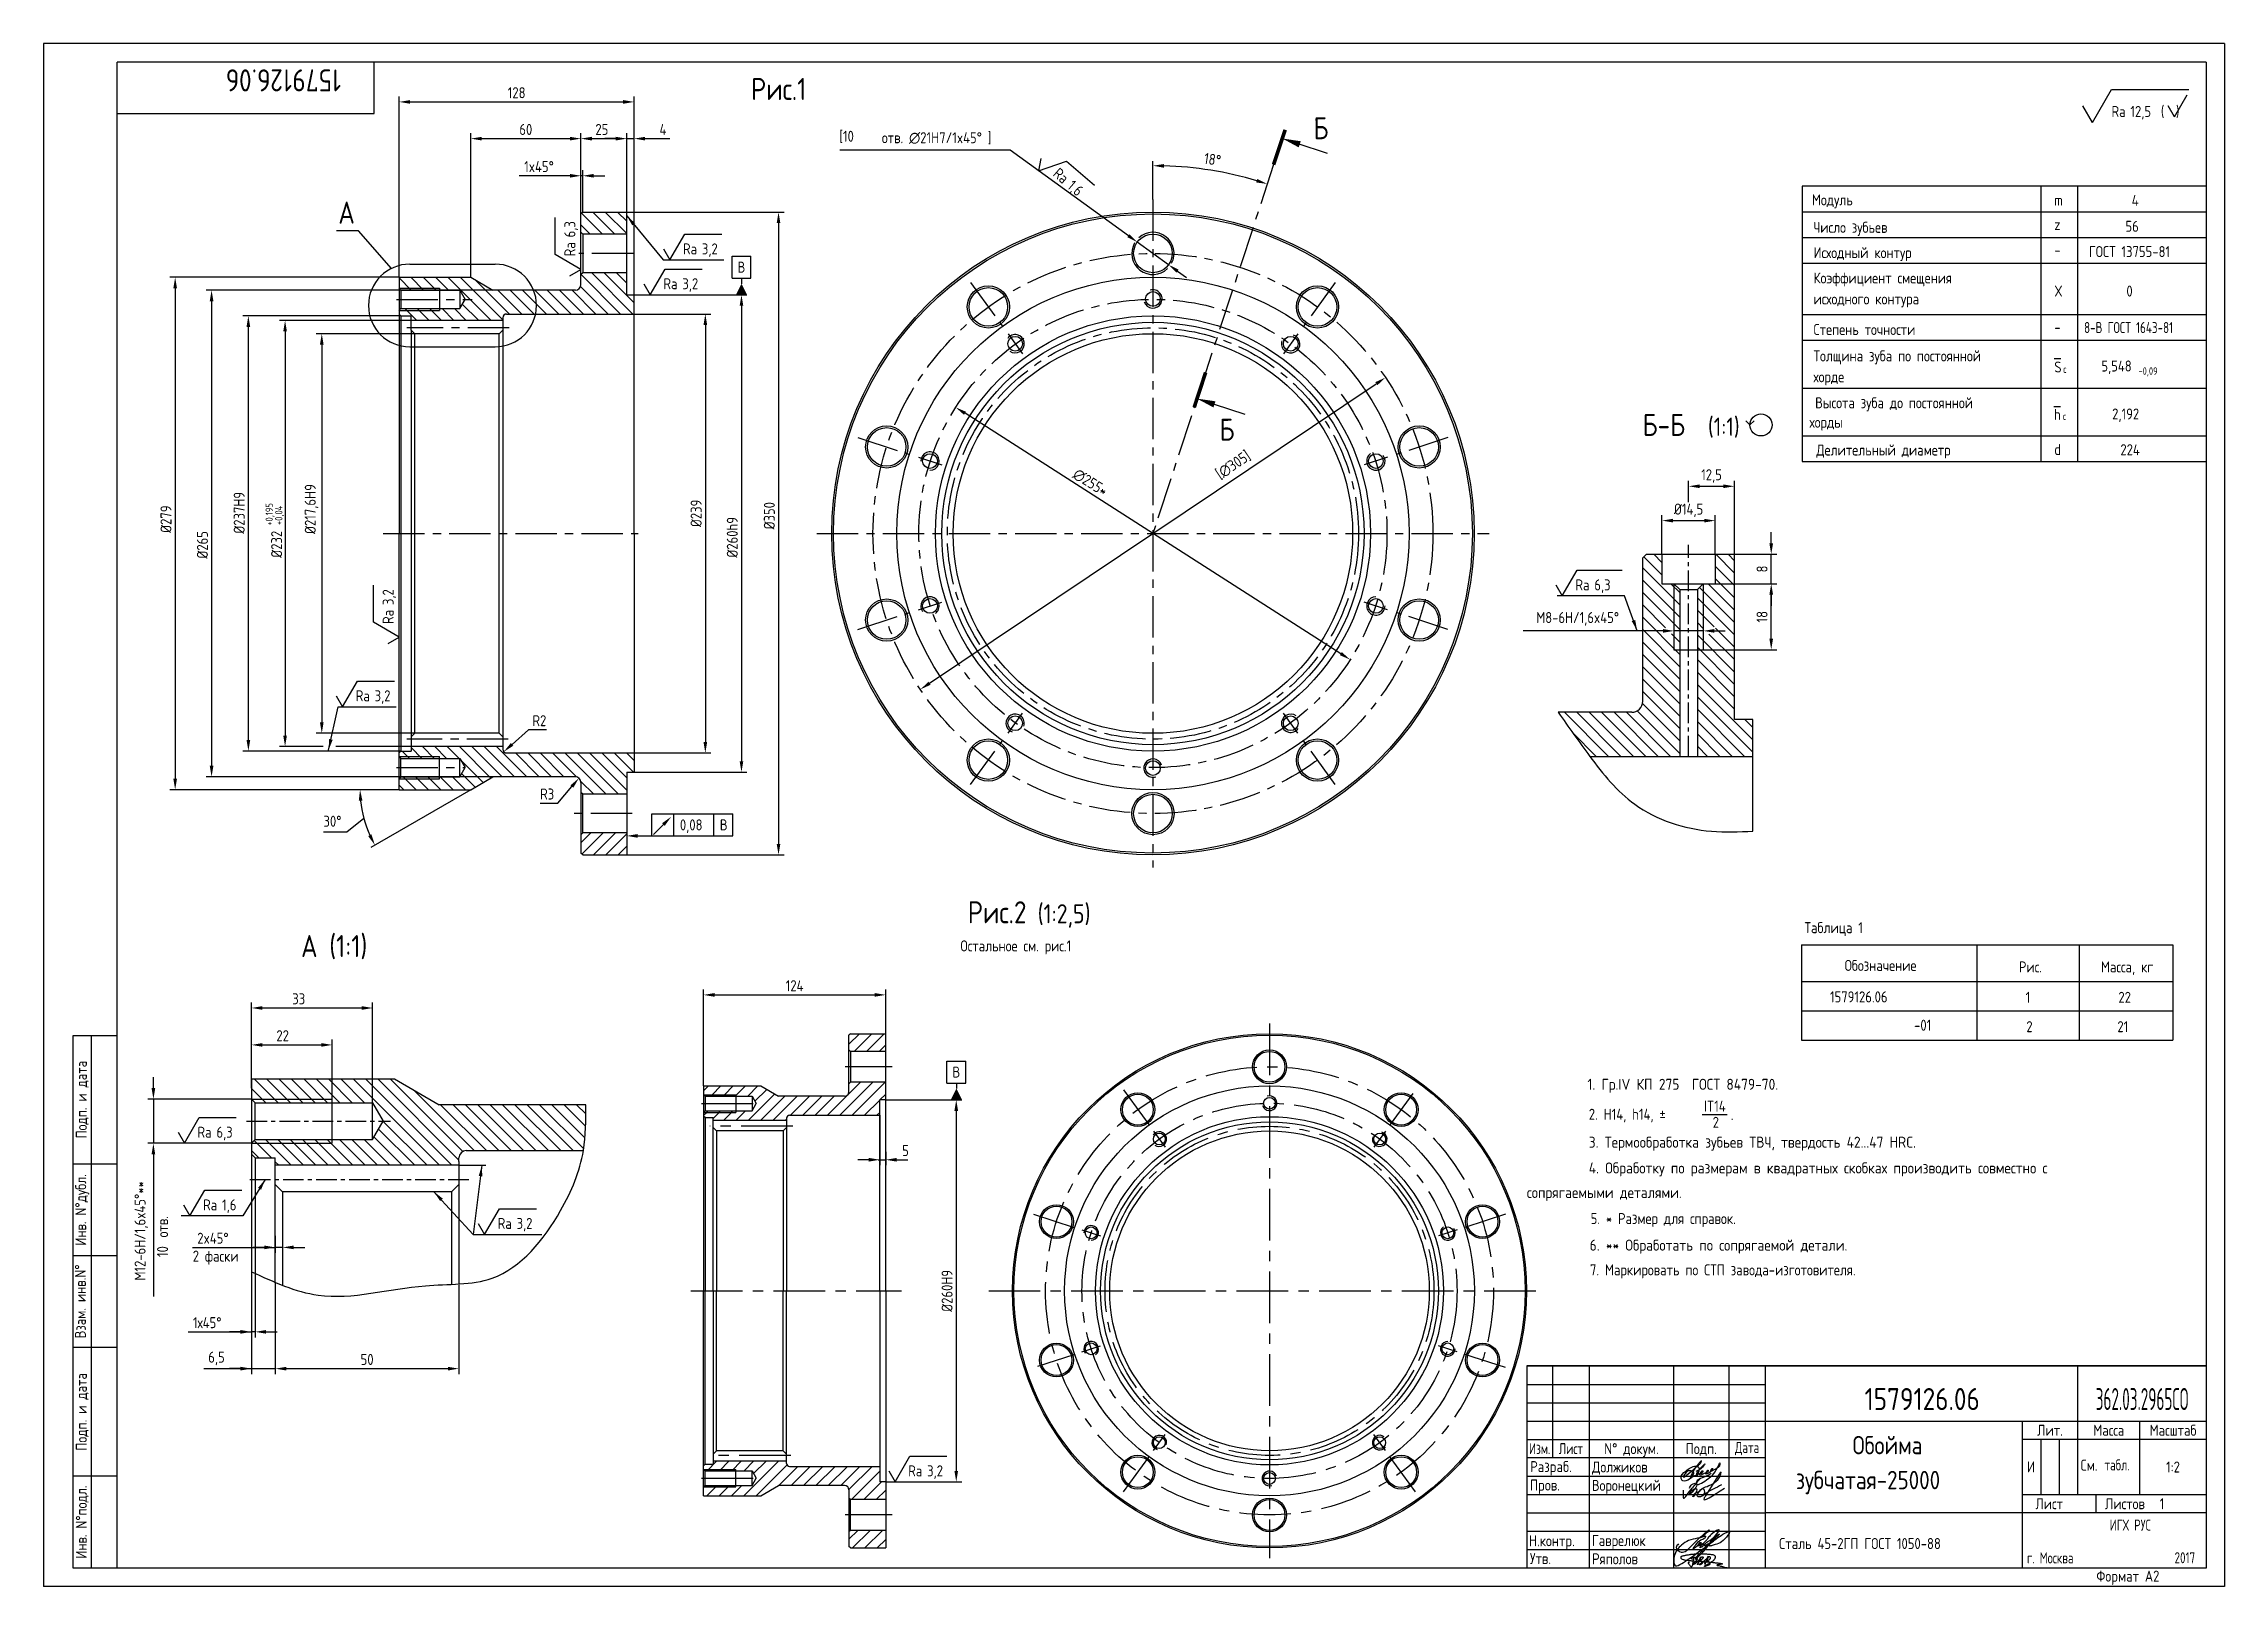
# Paper-space layout 'A2' of a CAD drawing. Extents: x -107 to 487, y 23 to 443.
# The model-space entities are those that its viewports show. They can reach past a viewport. Long polylines and large blocks are cut down to what shows.
import ezdxf
from ezdxf.enums import TextEntityAlignment as Align

# ---------------------------------------------------------------- set-up
doc = ezdxf.new("R2010")
doc.units = 0
doc.header["$LTSCALE"] = 15
doc.linetypes.add('CENTER', pattern=[2, 1.25, -0.25, 0.25, -0.25])
doc.layers.get('0').update_dxf_attribs({"linetype": 'CONTINUOUS'})
doc.layers.get('DEFPOINTS').update_dxf_attribs({"linetype": 'CONTINUOUS'})
for name, color, linetype in [('BORD', 1, 'CONTINUOUS'), ('CEN', 5, 'CENTER'), ('CONT', 6, 'CONTINUOUS'), ('DIM', 7, 'CONTINUOUS'), ('HATCH', 2, 'CONTINUOUS'), ('TEXT', 3, 'CONTINUOUS'), ('TEXTB', 6, 'CONTINUOUS'), ('VPORTI', 7, 'CONTINUOUS')]:
    doc.layers.add(name, color=color, linetype=linetype)
doc.layers.get('VPORTI').off()
doc.styles.add('STYLE1', font='romans.shx', dxfattribs={"width": 0.8})
doc.dimstyles.new('Anqular_2', dxfattribs={"dimscale": 2, "dimtxt": 3, "dimasz": 3, "dimexe": 1.25, "dimexo": 0, "dimgap": 1.5, "dimtad": 2, "dimtoh": 1, "dimtxsty": 'STYLE1', "dimcen": 2.5, "dimclrt": 3, "dimadec": 0, "dimazin": 0, "dimtfac": 1, "dimtmove": 1, "dimatfit": 3, "dimfxl": 1, "dimarcsym": 0})
doc.dimstyles.new('DIA2', dxfattribs={"dimscale": 2, "dimtxt": 3, "dimasz": 3, "dimexe": 0.18, "dimexo": 0.0625, "dimgap": 1, "dimtad": 1, "dimdec": 0, "dimdsep": 46, "dimtxsty": 'STYLE1', "dimcen": 0.09, "dimclrt": 3, "dimadec": 0, "dimazin": 0, "dimtfac": 1, "dimtdec": 0, "dimtmove": 0, "dimatfit": 0, "dimfxl": 1, "dimtolj": 1, "dimarcsym": 0})
doc.dimstyles.new('LIN', dxfattribs={"dimscale": 0, "dimtxt": 3, "dimasz": 3, "dimexe": 1.5, "dimexo": 0, "dimgap": 1, "dimtad": 1, "dimzin": 13, "dimtxsty": 'STYLE1', "dimcen": 0, "dimclrt": 3, "dimadec": 0, "dimazin": 0, "dimtp": 1, "dimtm": 1, "dimtfac": 1, "dimtmove": 1, "dimatfit": 3, "dimfxl": 1, "dimtolj": 1, "dimtzin": 13, "dimarcsym": 0})
doc.dimstyles.new('LIN2', dxfattribs={"dimscale": 2, "dimtxt": 3, "dimasz": 3, "dimexe": 1.5, "dimexo": 0, "dimgap": 1, "dimtad": 1, "dimzin": 13, "dimdsep": 46, "dimtxsty": 'STYLE1', "dimcen": 0, "dimclrt": 3, "dimadec": 0, "dimazin": 0, "dimtfac": 1, "dimtmove": 0, "dimatfit": 0, "dimfxl": 1, "dimtolj": 1, "dimtzin": 13, "dimarcsym": 0})
doc.dimstyles.new('LIN2_5', dxfattribs={"dimscale": 2.5, "dimtxt": 3, "dimasz": 3, "dimexe": 1.5, "dimexo": 0, "dimgap": 1, "dimtad": 1, "dimzin": 13, "dimdsep": 46, "dimtxsty": 'STYLE1', "dimcen": 0, "dimclrt": 3, "dimadec": 0, "dimazin": 0, "dimtfac": 1, "dimtmove": 0, "dimatfit": 0, "dimfxl": 1, "dimtolj": 1, "dimtzin": 13, "dimarcsym": 0})

psp = doc.layouts.new('A2')

# ---------------------------------------------------------------- texts
at = {"layer": 'CONT', "style": 'STYLE1', "width": 0.8}
psp.add_text('зубчатая-25000', height=5, dxfattribs=at).set_placement((370.12, 49.35))
at = {"layer": 'TEXT', "style": 'STYLE1'}
for s, height, width, p in [('Модуль', 3, 0.8, (374.46, 398.87)), ('m', 3, 0.8, (440.5, 398.8)), ('4', 3, 0.8, (461.58, 398.72)), ('Число зубьев', 3, 0.8, (374.91, 391.39)), ('z', 3, 0.8, (440.5, 392.15)), ('56', 3, 0.8, (459.87, 391.67)), ('Исходный контур', 3, 0.8, (374.91, 384.5)), ('-', 3, 0.8, (440.5, 385.24)), ('ГОСТ 13755-81', 3, 0.8, (449.93, 384.79)), ('Коэффициент смещения', 3, 0.8, (374.91, 377.61)), ('X', 3, 0.8, (440.5, 374.04)), ('0', 3, 0.8, (460.13, 374.04)), ('исходного контура', 3, 0.8, (374.91, 371.9)), ('Степень точности', 3, 0.8, (374.91, 363.58)), ('-', 3, 0.8, (440.5, 364.21)), ('8-B ГОСТ 1643-81', 3, 0.7, (448.61, 364.11)), ('Толщина зуба по постоянной', 3, 0.8, (374.91, 356.39)), ('5,548', 3, 0.8, (453.32, 353.64)), ('хорде', 3, 0.8, (374.91, 350.7)), ('S', 3, 0.8, (440.5, 353.37)), ('с', 2, 0.8, (442.93, 353.27)), ('-0,09', 2, 0.8, (463.42, 352.77)), ('Высота зуба до постоянной  ', 3, 0.8, (375.36, 343.63)), ('  хорды', 3, 0.8, (370.66, 338.34)), ('h', 3, 0.8, (440.41, 340.46)), ('с', 2, 0.8, (442.84, 340.46)), ('2,192', 3, 0.8, (456.25, 340.58)), ('Делительный диаметр', 3, 0.8, (375.67, 330.77)), ('d', 3, 0.8, (440.5, 330.92)), ('224', 3, 0.8, (458.5, 330.85)), ('Таблица 1', 3, 0.8, (372.45, 200.73)), ('Обозначение', 3, 0.8, (383.4, 190.45)), ('Рис.', 3, 0.8, (430.85, 190.04)), ('Масса, кг', 3, 0.8, (453.18, 190.04)), ('1579126.06', 3, 0.8, (379.39, 181.89)), ('1', 3, 0.8, (432.7, 181.77)), ('22', 3, 0.8, (457.96, 181.77)), ('-01', 3, 0.8, (402.31, 174.18)), ('2', 3, 0.8, (432.88, 173.78)), ('21', 3, 0.8, (457.68, 173.78)), ('1. Гр.IV КП 275  ГОСТ 8479-70.', 3, 0.85, (313.34, 158.09)), ('IT14', 3, 0.8, (345.08, 152.15)), ('2. Н14, h14, %%P', 3, 0.8, (313.7, 149.93)), ('2', 3, 0.8, (347.45, 147.74)), ('.', 3, 0.8, (352.38, 149.83)), ('3. Термообработка зубьев ТВЧ, твердость 42...47 HRC.', 3, 0.85, (313.7, 142.33)), ('4. Обработку по размерам в квадратных скобках производить совместно с ', 3, 0.85, (313.7, 135.31)), ('сопрягаемыми деталями.', 3, 0.85, (296.83, 128.63)), ('5. * Размер для справок.', 3, 0.8, (314.21, 121.54)), ('6. ** Обработать по сопрягаемой детали.', 3, 0.85, (313.94, 114.3)), ('7. Маркировать по СТП завода-изготовителя.', 3, 0.8, (314.02, 107.57)), ('См.', 3, 0.8, (447.65, 54.39)), ('табл.', 3, 0.7, (454.17, 54.46)), ('Сталь 45-2ГП ГОСТ 1050-88', 3, 0.8, (365.54, 33.06))]:
    psp.add_text(s, height=height, dxfattribs=dict(at, width=width)).set_placement(p)

msp = doc.modelspace()

# ---------------------------------------------------------------- texts
at = {"layer": 'CONT', "style": 'STYLE1', "width": 0.8}
for s, height, p in [('Рис.1', 12, (-3749.571, -851.585)), ('A', 12, (-3974.381, -918.901)), ('(1:2,5)', 13, (-3685.999, -1307.427)), ('A (1:1)', 6, (-3213.736, -1374.133))]:
    msp.add_text(s, height=height, dxfattribs=at).set_placement(p)
at = {"layer": 'TEXT', "style": 'STYLE1', "width": 0.8}
for s, height, p in [('[10', 6, (-3701.426, -874.314)), ('0,08', 6, (-3788.325, -1249.254)), ('B', 6, (-3766.555, -1249.254)), ('Остальное см. рис.1', 7.5, (-3738.524, -1326.569)), ('2 фаски', 3, (-3243.236, -1457.042))]:
    msp.add_text(s, height=height, dxfattribs=at).set_placement(p)
for s, height, p in [('+0,195', 4, (-4010.055, -1083.322)), ('+0,04', 4, (-4004.829, -1082.964)), ('отв.', 3, (-3249.962, -1450.456)), ('10', 3, (-3249.962, -1455.786))]:
    msp.add_text(s, height=height, rotation=90, dxfattribs=at).set_placement(p)
at = {"layer": 'TEXTB', "style": 'STYLE1', "width": 0.8}
for p in [(-3443.149, -872.937), (-3494.317, -1037.074)]:
    msp.add_attdef('Б', p, 'А', height=12, rotation=0.50247, dxfattribs=at)

# ---------------------------------------------------------------- blocks, each defined once
blk = doc.blocks.new('A2_01_protect')
at = {"layer": 'BORD'}
for p, q in [((594, 420), (0, 420)), ((0, 420), (0, 0)), ((0, 420), (0, 0)), ((594, 420), (594, 0)), ((404, 55), (469, 55)), ((404, 50), (469, 50)), ((404, 45), (469, 45)), ((544, 40), (544, 25)), ((549, 40), (549, 25)), ((404, 30), (469, 30)), ((404, 25), (469, 25)), ((404, 20), (469, 20)), ((404, 15), (469, 15)), ((404, 10), (469, 10)), ((594, 0), (0, 0))]:
    blk.add_line(p, q, dxfattribs=at)
at = {"layer": 'CONT'}
for p, q in [((20, 5), (20, 415)), ((589, 415), (20, 415)), ((90, 401), (90, 415)), ((589, 415), (589, 5)), ((20, 401), (90, 401)), ((8, 5), (8, 150)), ((8, 150), (20, 150)), ((13, 5), (13, 150)), ((8, 115), (20, 115)), ((20, 90), (8, 90)), ((20, 65), (8, 65)), ((404, 60), (404, 5)), ((589, 60), (404, 60)), ((404, 60), (589, 60)), ((411, 60), (411, 35)), ((421, 60), (421, 5)), ((444, 5), (444, 60)), ((459, 60), (459, 5)), ((469, 5), (469, 60)), ((554, 60), (554, 25)), ((469, 45), (589, 45)), ((539, 5), (539, 45)), ((571, 25), (571, 45)), ((404, 40), (469, 40)), ((589, 40), (539, 40)), ((20, 30), (8, 30)), ((469, 35), (404, 35)), ((539, 25), (589, 25)), ((559, 25), (559, 20)), ((589, 20), (469, 20)), ((20, 5), (8, 5)), ((589, 5), (20, 5))]:
    blk.add_line(p, q, dxfattribs=at)
at = {"layer": 'TEXT', "style": 'STYLE1', "width": 0.8}
for s, p in [('Подп. и дата', (10.5, 132.5)), ('Инв. N%%dдубл.', (10.5, 102.5)), ('Взам. инв.N%%d ', (10, 78.38)), ('Подп. и дата', (10.5, 47.5)), ('Инв. N%%dподл.', (10.5, 17.5))]:
    blk.add_text(s, height=3, rotation=90, dxfattribs=at).set_placement(p, align=Align.MIDDLE)
at = {"layer": 'TEXT', "style": 'STYLE1'}
for s, width, p in [('Лит.', 0.8, (546.5, 42.5)), ('Масса', 0.8, (562.5, 42.5)), ('Масштаб', 0.8, (580, 42.5)), ('Изм.', 0.7, (407.5, 37.5)), ('Лист', 0.7, (416, 37.5)), ('N%%d докум.', 0.8, (432.5, 37.5)), ('Подп.', 0.8, (451.5, 37.5)), ('Лист', 0.8, (546.27, 22.5)), ('Листов', 0.8, (566.9, 22.5))]:
    blk.add_text(s, height=3, dxfattribs=dict(at, width=width)).set_placement(p, align=Align.MIDDLE_CENTER)
at = {"layer": 'TEXT', "style": 'STYLE1', "width": 0.7}
for s, p in [('Дата', (464, 37.5)), ('ИГХ РУС', (568.38, 16.69))]:
    blk.add_text(s, height=3, dxfattribs=at).set_placement(p, align=Align.MIDDLE)
at = {"layer": 'TEXT', "style": 'STYLE1'}
for s, width, p in [('Разpаб.', 0.8, (404.92, 31.1)), ('Пpов.', 0.8, (404.84, 26.08)), ('Н.контp.', 0.8, (404.55, 10.92)), ('Утв.', 0.8, (404.84, 6.06)), ('г. Москва', 0.7, (540.23, 6.25)), ('Фоpмат А2', 0.8, (559.11, 1.29))]:
    blk.add_text(s, height=3, dxfattribs=dict(at, width=width)).set_placement(p)
for tag, p, width in [('ФИО', (423, 31), 0.8), ('И', (540.24, 31.03), 0.8), ('ФИО', (423, 26), 0.8), ('ФИО', (423, 11), 0.8), ('ФИО', (423, 6), 0.8), ('2007', (576.85, 6.29), 0.7)]:
    blk.add_attdef(tag, p, '', height=3, dxfattribs=dict(at, width=width))
at = {"layer": 'TEXT', "style": 'STYLE1', "width": 0.8}
for tag, p in [('200', (562.5, 32.5)), ('1:10', (580, 32.5))]:
    blk.add_attdef(tag, text='', height=3, dxfattribs=at).set_placement(p, align=Align.MIDDLE)
blk.add_attdef('СБОРОЧНЫЙ_ЧЕРТЕЖ', text='', height=3, dxfattribs=at).set_placement((504, 21.3), align=Align.CENTER)
for tag, p in [('1', (553, 22.5)), ('2', (577, 22.5))]:
    blk.add_attdef(tag, text='', height=3, dxfattribs=at).set_placement(p, align=Align.MIDDLE_CENTER)
at = {"layer": 'TEXTB', "style": 'STYLE1', "width": 0.8}
blk.add_attdef('1234567', (81, 413), '', height=6, rotation=180, dxfattribs=at)
blk.add_attdef('1234567', (507.4, 48), '', height=6, dxfattribs=at)
for tag, height, p in [('123ХЯ', 6, (567.62, 48)), ('НАИМЕНОВАНИЕ', 5, (504, 30))]:
    blk.add_attdef(tag, text='', height=height, dxfattribs=at).set_placement(p, align=Align.CENTER)
blk = doc.blocks.new('A$C314368CF')
at = {"layer": 'TEXT'}
for q in [(7.18, 6), (1.98, 3)]:
    blk.add_line((3.72, 0), q, dxfattribs=at)
at = {"layer": 'TEXT', "style": 'STYLE1', "width": 0.8}
blk.add_text('(  )', height=3, dxfattribs=at).set_placement((0, 0))
blk = doc.blocks.new('sherISO_18')
at = {"layer": 'CONT'}
for p, q in [((-30.94, -16.46), (-25.74, -7.46)), ((-25.74, -7.46), (-4.67, -7.46)), ((-30.94, -16.46), (-33.54, -11.96))]:
    blk.add_line(p, q, dxfattribs=at)
blk.add_blockref('A$C314368CF', (-12.3, -14.96))
at = {"layer": 'TEXTB', "style": 'STYLE1', "width": 0.8}
blk.add_text('Ra', height=3, dxfattribs=at).set_placement((-25.74, -14.96))
blk.add_attdef('12,5', (-20.6, -14.96), '', height=3, dxfattribs=at)
blk = doc.blocks.new('*D3')
at = {"layer": 'DEFPOINTS', "color": 0, "transparency": 16777216}
for p in [(-3842.26, -872.6), (-3842.26, -913.6), (-3902.26, -948.1)]:
    blk.add_point(p, dxfattribs=at)
at = {"layer": 'DIM', "color": 0, "lineweight": -2, "transparency": 16777216}
for p, q in [((-3902.26, -948.1), (-3902.26, -869.6)), ((-3896.26, -872.6), (-3848.26, -872.6)), ((-3842.26, -913.6), (-3842.26, -869.6))]:
    blk.add_line(p, q, dxfattribs=at)
at = {"layer": 'DIM', "color": 0, "transparency": 16777216}
for points in [[(-3896.26, -871.6), (-3896.26, -873.6), (-3902.26, -872.6)], [(-3848.26, -871.6), (-3848.26, -873.6), (-3842.26, -872.6)]]:
    blk.add_solid(points, dxfattribs=at)
at = {"layer": 'DIM', "color": 3, "transparency": 16777216, "insert": (-3872.26, -867.6), "char_height": 6, "attachment_point": 5, "style": 'STYLE1'}
blk.add_mtext('\\A1;60', dxfattribs=at)
blk = doc.blocks.new('*D4')
at = {"layer": 'DEFPOINTS', "color": 0, "transparency": 16777216}
for p in [(-3813.26, -852.6), (-3813.26, -872.6), (-3941.26, -948.1)]:
    blk.add_point(p, dxfattribs=at)
at = {"layer": 'DIM', "color": 0, "lineweight": -2, "transparency": 16777216}
for p, q in [((-3941.26, -948.1), (-3941.26, -849.6)), ((-3935.26, -852.6), (-3819.26, -852.6)), ((-3813.26, -872.6), (-3813.26, -849.6))]:
    blk.add_line(p, q, dxfattribs=at)
at = {"layer": 'DIM', "color": 0, "transparency": 16777216}
for points in [[(-3935.26, -851.6), (-3935.26, -853.6), (-3941.26, -852.6)], [(-3819.26, -851.6), (-3819.26, -853.6), (-3813.26, -852.6)]]:
    blk.add_solid(points, dxfattribs=at)
at = {"layer": 'DIM', "color": 3, "transparency": 16777216, "insert": (-3877.26, -847.6), "char_height": 6, "attachment_point": 5, "style": 'STYLE1'}
blk.add_mtext('\\A1;128', dxfattribs=at)
blk = doc.blocks.new('*D5')
at = {"layer": 'DEFPOINTS', "color": 0, "transparency": 16777216}
for p in [(-3817.26, -872.6), (-3842.26, -912.6), (-3817.26, -912.6)]:
    blk.add_point(p, dxfattribs=at)
at = {"layer": 'DIM', "color": 0, "lineweight": -2, "transparency": 16777216}
for p, q in [((-3842.26, -912.6), (-3842.26, -869.6)), ((-3836.26, -872.6), (-3823.26, -872.6)), ((-3817.26, -912.6), (-3817.26, -869.6))]:
    blk.add_line(p, q, dxfattribs=at)
at = {"layer": 'DIM', "color": 0, "transparency": 16777216}
for points in [[(-3836.26, -871.6), (-3836.26, -873.6), (-3842.26, -872.6)], [(-3823.26, -871.6), (-3823.26, -873.6), (-3817.26, -872.6)]]:
    blk.add_solid(points, dxfattribs=at)
at = {"layer": 'DIM', "color": 3, "transparency": 16777216, "insert": (-3830.83, -867.6), "char_height": 6, "attachment_point": 5, "style": 'STYLE1'}
blk.add_mtext('\\A1;25', dxfattribs=at)
blk = doc.blocks.new('*D6')
at = {"layer": 'DEFPOINTS', "color": 0, "transparency": 16777216}
for p in [(-3941.26, -948.1), (-4063.27, -1227.1), (-3941.26, -1227.1)]:
    blk.add_point(p, dxfattribs=at)
at = {"layer": 'DIM', "color": 0, "lineweight": -2, "transparency": 16777216}
for p, q in [((-3941.26, -948.1), (-4066.27, -948.1)), ((-4063.27, -954.1), (-4063.27, -1221.1)), ((-3941.26, -1227.1), (-4066.27, -1227.1))]:
    blk.add_line(p, q, dxfattribs=at)
at = {"layer": 'DIM', "color": 0, "transparency": 16777216}
for points in [[(-4064.27, -954.1), (-4062.27, -954.1), (-4063.27, -948.1)], [(-4064.27, -1221.1), (-4062.27, -1221.1), (-4063.27, -1227.1)]]:
    blk.add_solid(points, dxfattribs=at)
at = {"layer": 'DIM', "color": 3, "transparency": 16777216, "insert": (-4068.27, -1079.78), "char_height": 6, "attachment_point": 5, "rotation": 90, "style": 'STYLE1'}
blk.add_mtext('\\A1;%%C279', dxfattribs=at)
blk = doc.blocks.new('*D7')
at = {"layer": 'DEFPOINTS', "color": 0, "transparency": 16777216}
for p in [(-4023.39, -969.1), (-3940.26, -969.1), (-3940.26, -1206.1)]:
    blk.add_point(p, dxfattribs=at)
at = {"layer": 'DIM', "color": 0, "lineweight": -2, "transparency": 16777216}
for p, q in [((-3940.26, -969.1), (-4026.39, -969.1)), ((-4023.39, -1200.1), (-4023.39, -975.1)), ((-3940.26, -1206.1), (-4026.39, -1206.1))]:
    blk.add_line(p, q, dxfattribs=at)
at = {"layer": 'DIM', "color": 0, "transparency": 16777216}
for points in [[(-4024.39, -975.1), (-4022.39, -975.1), (-4023.39, -969.1)], [(-4024.39, -1200.1), (-4022.39, -1200.1), (-4023.39, -1206.1)]]:
    blk.add_solid(points, dxfattribs=at)
at = {"layer": 'DIM', "color": 3, "transparency": 16777216, "insert": (-4028.39, -1076.33), "char_height": 6, "attachment_point": 5, "rotation": 90, "style": 'STYLE1'}
blk.add_mtext('\\A1;%%C237H9', dxfattribs=at)
blk = doc.blocks.new('*D8')
at = {"layer": 'DEFPOINTS', "color": 0, "transparency": 16777216}
for p in [(-3932.36, -978.8), (-3983.4, -1196.4), (-3932.36, -1196.4)]:
    blk.add_point(p, dxfattribs=at)
at = {"layer": 'DIM', "color": 0, "lineweight": -2, "transparency": 16777216}
for p, q in [((-3932.36, -978.8), (-3986.4, -978.8)), ((-3983.4, -984.8), (-3983.4, -1190.4)), ((-3932.36, -1196.4), (-3986.4, -1196.4))]:
    blk.add_line(p, q, dxfattribs=at)
at = {"layer": 'DIM', "color": 0, "transparency": 16777216}
for points in [[(-3984.4, -984.8), (-3982.4, -984.8), (-3983.4, -978.8)], [(-3984.4, -1190.4), (-3982.4, -1190.4), (-3983.4, -1196.4)]]:
    blk.add_solid(points, dxfattribs=at)
at = {"layer": 'DIM', "color": 3, "transparency": 16777216, "insert": (-3988.98, -1074.29), "char_height": 6, "attachment_point": 5, "rotation": 90, "style": 'STYLE1'}
blk.add_mtext('\\A1;%%C217,6Н9', dxfattribs=at)
blk = doc.blocks.new('*D9')
at = {"layer": 'DEFPOINTS', "color": 0, "transparency": 16777216}
for p in [(-3822.26, -968.1), (-3813.26, -1207.1), (-3774.46, -1207.1)]:
    blk.add_point(p, dxfattribs=at)
at = {"layer": 'DIM', "color": 0, "lineweight": -2, "transparency": 16777216}
for p, q in [((-3822.26, -968.1), (-3771.46, -968.1)), ((-3774.46, -974.1), (-3774.46, -1201.1)), ((-3813.26, -1207.1), (-3771.46, -1207.1))]:
    blk.add_line(p, q, dxfattribs=at)
at = {"layer": 'DIM', "color": 0, "transparency": 16777216}
for points in [[(-3775.46, -974.1), (-3773.46, -974.1), (-3774.46, -968.1)], [(-3775.46, -1201.1), (-3773.46, -1201.1), (-3774.46, -1207.1)]]:
    blk.add_solid(points, dxfattribs=at)
at = {"layer": 'DIM', "color": 3, "transparency": 16777216, "insert": (-3779.46, -1076.65), "char_height": 6, "attachment_point": 5, "rotation": 90, "style": 'STYLE1'}
blk.add_mtext('\\A1;%%C239', dxfattribs=at)
blk = doc.blocks.new('*D10')
at = {"layer": 'DEFPOINTS', "color": 0, "transparency": 16777216}
for p in [(-3817.26, -957.6), (-3813.26, -1217.6), (-3754.78, -1217.6)]:
    blk.add_point(p, dxfattribs=at)
at = {"layer": 'DIM', "color": 0, "lineweight": -2, "transparency": 16777216}
for p, q in [((-3817.26, -957.6), (-3751.78, -957.6)), ((-3754.78, -963.6), (-3754.78, -1211.6)), ((-3813.26, -1217.6), (-3751.78, -1217.6))]:
    blk.add_line(p, q, dxfattribs=at)
at = {"layer": 'DIM', "color": 0, "transparency": 16777216}
for points in [[(-3755.78, -963.6), (-3753.78, -963.6), (-3754.78, -957.6)], [(-3755.78, -1211.6), (-3753.78, -1211.6), (-3754.78, -1217.6)]]:
    blk.add_solid(points, dxfattribs=at)
at = {"layer": 'DIM', "color": 3, "transparency": 16777216, "insert": (-3759.78, -1089.68), "char_height": 6, "attachment_point": 5, "rotation": 90, "style": 'STYLE1'}
blk.add_mtext('\\A1;%%C260h9', dxfattribs=at)
blk = doc.blocks.new('*D11')
at = {"layer": 'DEFPOINTS', "color": 0, "transparency": 16777216}
for p in [(-3818.26, -912.6), (-3818.26, -1262.6), (-3734.59, -1262.6)]:
    blk.add_point(p, dxfattribs=at)
at = {"layer": 'DIM', "color": 0, "lineweight": -2, "transparency": 16777216}
for p, q in [((-3818.26, -912.6), (-3731.59, -912.6)), ((-3734.59, -918.6), (-3734.59, -1256.6)), ((-3818.26, -1262.6), (-3731.59, -1262.6))]:
    blk.add_line(p, q, dxfattribs=at)
at = {"layer": 'DIM', "color": 0, "transparency": 16777216}
for points in [[(-3735.59, -918.6), (-3733.59, -918.6), (-3734.59, -912.6)], [(-3735.59, -1256.6), (-3733.59, -1256.6), (-3734.59, -1262.6)]]:
    blk.add_solid(points, dxfattribs=at)
at = {"layer": 'DIM', "color": 3, "transparency": 16777216, "insert": (-3739.59, -1077.92), "char_height": 6, "attachment_point": 5, "rotation": 90, "style": 'STYLE1'}
blk.add_mtext('\\A1;%%C350', dxfattribs=at)
blk = doc.blocks.new('*D12')
at = {"layer": 'DEFPOINTS', "color": 0, "transparency": 16777216}
for p in [(-3890.13, -955.1), (-4043.43, -1220.1), (-3890.13, -1220.1)]:
    blk.add_point(p, dxfattribs=at)
at = {"layer": 'DIM', "color": 0, "lineweight": -2, "transparency": 16777216}
for p, q in [((-3890.13, -955.1), (-4046.43, -955.1)), ((-4043.43, -961.1), (-4043.43, -1214.1)), ((-3890.13, -1220.1), (-4046.43, -1220.1))]:
    blk.add_line(p, q, dxfattribs=at)
at = {"layer": 'DIM', "color": 0, "transparency": 16777216}
for points in [[(-4044.43, -961.1), (-4042.43, -961.1), (-4043.43, -955.1)], [(-4044.43, -1214.1), (-4042.43, -1214.1), (-4043.43, -1220.1)]]:
    blk.add_solid(points, dxfattribs=at)
at = {"layer": 'DIM', "color": 3, "transparency": 16777216, "insert": (-4048.43, -1093.77), "char_height": 6, "attachment_point": 5, "rotation": 90, "style": 'STYLE1'}
blk.add_mtext('\\A1;%%C265', dxfattribs=at)
blk = doc.blocks.new('*D13')
at = {"layer": 'DEFPOINTS', "color": 0, "transparency": 16777216}
for p in [(-3893.6, -1222.1), (-3941.26, -1227.1), (-3902.26, -1227.1), (-3902.26, -1227.1), (-3958.92, -1247.73)]:
    blk.add_point(p, dxfattribs=at)
at = {"layer": 'DIM', "color": 0, "lineweight": -2, "transparency": 16777216}
for p, q in [((-3941.26, -1227.1), (-3965.06, -1227.1)), ((-3902.26, -1227.1), (-3956.65, -1258.5)), ((-3960.51, -1242.71), (-3969.78, -1250.26)), ((-3969.78, -1250.26), (-3982.38, -1250.26))]:
    blk.add_line(p, q, dxfattribs=at)
blk.add_arc((-3902.26, -1227.1), 60.3, 185.7032, 204.2968, dxfattribs=at)
at = {"layer": 'DIM', "color": 0, "transparency": 16777216}
for points in [[(-3963.26, -1233.14), (-3961.26, -1233.04), (-3962.56, -1227.1)], [(-3956.33, -1251.46), (-3958.11, -1252.37), (-3954.48, -1257.25)]]:
    blk.add_solid(points, dxfattribs=at)
at = {"layer": 'DIM', "color": 3, "transparency": 16777216, "insert": (-3977.58, -1244.26), "char_height": 6, "attachment_point": 5, "style": 'STYLE1'}
blk.add_mtext('30°', dxfattribs=at)
blk = doc.blocks.new('*D14')
at = {"layer": 'DEFPOINTS', "color": 0, "transparency": 16777216}
for p in [(-3227.25, -1412.81), (-3253.96, -1424.81), (-3227.25, -1424.81)]:
    blk.add_point(p, dxfattribs=at)
at = {"layer": 'DIM', "color": 0, "lineweight": -2, "transparency": 16777216}
for p, q in [((-3253.96, -1409.81), (-3253.96, -1406.81)), ((-3227.25, -1412.81), (-3255.46, -1412.81)), ((-3253.96, -1412.81), (-3253.96, -1424.81)), ((-3227.25, -1424.81), (-3255.46, -1424.81)), ((-3253.96, -1427.81), (-3253.96, -1466.53))]:
    blk.add_line(p, q, dxfattribs=at)
at = {"layer": 'DIM', "color": 0, "transparency": 16777216}
for points in [[(-3254.46, -1409.81), (-3253.46, -1409.81), (-3253.96, -1412.81)], [(-3254.46, -1427.81), (-3253.46, -1427.81), (-3253.96, -1424.81)]]:
    blk.add_solid(points, dxfattribs=at)
at = {"layer": 'DIM', "color": 3, "transparency": 16777216, "insert": (-3257.24, -1448.67), "char_height": 3, "attachment_point": 5, "rotation": 90, "style": 'STYLE1'}
blk.add_mtext('\\A1;M12-6H/1,6x45%%d**', dxfattribs=at)
blk = doc.blocks.new('*D15')
at = {"layer": 'DEFPOINTS', "color": 0, "transparency": 16777216}
for p in [(-3220.75, -1449.98), (-3220.75, -1453.17), (-3218.75, -1450.4)]:
    blk.add_point(p, dxfattribs=at)
at = {"layer": 'DIM', "color": 0, "lineweight": -2, "transparency": 16777216}
for p, q in [((-3243.31, -1453.17), (-3220.75, -1453.17)), ((-3223.75, -1453.17), (-3226.75, -1453.17)), ((-3220.75, -1449.98), (-3220.75, -1454.67)), ((-3218.75, -1453.17), (-3220.75, -1453.17)), ((-3218.75, -1453.17), (-3220.75, -1453.17)), ((-3218.75, -1450.4), (-3218.75, -1454.67)), ((-3215.75, -1453.17), (-3212.75, -1453.17))]:
    blk.add_line(p, q, dxfattribs=at)
at = {"layer": 'DIM', "color": 0, "transparency": 16777216}
for points in [[(-3223.75, -1452.67), (-3223.75, -1453.67), (-3220.75, -1453.17)], [(-3215.75, -1452.67), (-3215.75, -1453.67), (-3218.75, -1453.17)]]:
    blk.add_solid(points, dxfattribs=at)
at = {"layer": 'DIM', "color": 3, "transparency": 16777216, "insert": (-3237.74, -1450.67), "char_height": 3, "attachment_point": 5, "style": 'STYLE1'}
blk.add_mtext('\\A1;2x45%%D', dxfattribs=at)
blk = doc.blocks.new('*D16')
at = {"layer": 'DEFPOINTS', "color": 0, "transparency": 16777216}
for p in [(-3205.25, -1398.04), (-3227.25, -1409.81), (-3205.25, -1412.81)]:
    blk.add_point(p, dxfattribs=at)
at = {"layer": 'DIM', "color": 0, "lineweight": -2, "transparency": 16777216}
for p, q in [((-3227.25, -1409.81), (-3227.25, -1396.54)), ((-3224.25, -1398.04), (-3208.25, -1398.04)), ((-3205.25, -1412.81), (-3205.25, -1396.54))]:
    blk.add_line(p, q, dxfattribs=at)
at = {"layer": 'DIM', "color": 0, "transparency": 16777216}
for points in [[(-3224.25, -1397.54), (-3224.25, -1398.54), (-3227.25, -1398.04)], [(-3208.25, -1397.54), (-3208.25, -1398.54), (-3205.25, -1398.04)]]:
    blk.add_solid(points, dxfattribs=at)
at = {"layer": 'DIM', "color": 3, "transparency": 16777216, "insert": (-3218.75, -1395.54), "char_height": 3, "attachment_point": 5, "style": 'STYLE1'}
blk.add_mtext('\\A1;22', dxfattribs=at)
blk = doc.blocks.new('*D17')
at = {"layer": 'DEFPOINTS', "color": 0, "transparency": 16777216}
for p in [(-3194.25, -1387.99), (-3227.25, -1407.31), (-3194.25, -1413.81)]:
    blk.add_point(p, dxfattribs=at)
at = {"layer": 'DIM', "color": 0, "lineweight": -2, "transparency": 16777216}
for p, q in [((-3227.25, -1407.31), (-3227.25, -1386.49)), ((-3224.25, -1387.99), (-3197.25, -1387.99)), ((-3194.25, -1413.81), (-3194.25, -1386.49))]:
    blk.add_line(p, q, dxfattribs=at)
at = {"layer": 'DIM', "color": 0, "transparency": 16777216}
for points in [[(-3224.25, -1387.49), (-3224.25, -1388.49), (-3227.25, -1387.99)], [(-3197.25, -1387.49), (-3197.25, -1388.49), (-3194.25, -1387.99)]]:
    blk.add_solid(points, dxfattribs=at)
at = {"layer": 'DIM', "color": 3, "transparency": 16777216, "insert": (-3214.37, -1385.49), "char_height": 3, "attachment_point": 5, "style": 'STYLE1'}
blk.add_mtext('\\A1;33', dxfattribs=at)
blk = doc.blocks.new('*D18')
at = {"layer": 'DEFPOINTS', "color": 0, "transparency": 16777216}
for p in [(-3539.14, -928.96), (-3522.11, -941.25)]:
    blk.add_point(p, dxfattribs=at)
at = {"layer": 'DIM', "color": 0, "lineweight": -2, "transparency": 16777216}
for p, q in [((-3608.42, -878.97), (-3686.53, -878.97)), ((-3544.01, -925.45), (-3608.42, -878.97)), ((-3522.11, -941.25), (-3539.14, -928.96)), ((-3517.25, -944.76), (-3512.38, -948.27))]:
    blk.add_line(p, q, dxfattribs=at)
at = {"layer": 'DIM', "color": 0, "transparency": 16777216}
for points in [[(-3543.42, -924.64), (-3544.59, -926.26), (-3539.14, -928.96)], [(-3516.66, -943.95), (-3517.83, -945.57), (-3522.11, -941.25)]]:
    blk.add_solid(points, dxfattribs=at)
at = {"layer": 'DIM', "color": 3, "transparency": 16777216, "insert": (-3648.48, -872.4), "char_height": 6, "attachment_point": 5, "style": 'STYLE1'}
blk.add_mtext('\\A1;отв. ∅21Н7/1x45%%d ]', dxfattribs=at)
blk = doc.blocks.new('*D19')
at = {"layer": 'DEFPOINTS', "color": 0, "transparency": 16777216}
for p in [(-3173.76, -1567.77), (-3186.26, -1572.05), (-3173.76, -1586.29)]:
    blk.add_point(p, dxfattribs=at)
at = {"layer": 'DIM', "color": 0, "lineweight": -2, "transparency": 16777216}
for p, q in [((-3186.26, -1572.05), (-3186.26, -1566.27)), ((-3183.26, -1567.77), (-3176.76, -1567.77)), ((-3173.76, -1586.29), (-3173.76, -1566.27))]:
    blk.add_line(p, q, dxfattribs=at)
at = {"layer": 'DIM', "color": 0, "transparency": 16777216}
for points in [[(-3183.26, -1567.27), (-3183.26, -1568.27), (-3186.26, -1567.77)], [(-3176.76, -1567.27), (-3176.76, -1568.27), (-3173.76, -1567.77)]]:
    blk.add_solid(points, dxfattribs=at)
at = {"layer": 'DIM', "color": 3, "transparency": 16777216, "insert": (-3180.01, -1564.98), "char_height": 3, "attachment_point": 5, "style": 'STYLE1'}
blk.add_mtext('\\A1;12,5', dxfattribs=at)
blk = doc.blocks.new('*D20')
at = {"layer": 'DEFPOINTS', "color": 0, "transparency": 16777216}
for p in [(-3179.01, -1577.12), (-3193.51, -1586.29), (-3179.01, -1586.29)]:
    blk.add_point(p, dxfattribs=at)
at = {"layer": 'DIM', "color": 0, "lineweight": -2, "transparency": 16777216}
for p, q in [((-3193.51, -1586.29), (-3193.51, -1575.62)), ((-3190.51, -1577.12), (-3182.01, -1577.12)), ((-3179.01, -1586.29), (-3179.01, -1575.62))]:
    blk.add_line(p, q, dxfattribs=at)
at = {"layer": 'DIM', "color": 0, "transparency": 16777216}
for points in [[(-3190.51, -1576.62), (-3190.51, -1577.62), (-3193.51, -1577.12)], [(-3182.01, -1576.62), (-3182.01, -1577.62), (-3179.01, -1577.12)]]:
    blk.add_solid(points, dxfattribs=at)
at = {"layer": 'DIM', "color": 3, "transparency": 16777216, "insert": (-3186.26, -1574.34), "char_height": 3, "attachment_point": 5, "style": 'STYLE1'}
blk.add_mtext('\\A1;%%C14,5', dxfattribs=at)
blk = doc.blocks.new('*D21')
at = {"layer": 'DEFPOINTS', "color": 0, "transparency": 16777216}
for p in [(-3227.25, -1459.78), (-3220.75, -1462.78), (-3220.75, -1486.18)]:
    blk.add_point(p, dxfattribs=at)
at = {"layer": 'DIM', "color": 0, "lineweight": -2, "transparency": 16777216}
for p, q in [((-3227.25, -1459.78), (-3227.25, -1487.68)), ((-3220.75, -1462.78), (-3220.75, -1487.68)), ((-3240.23, -1486.18), (-3227.25, -1486.18)), ((-3230.25, -1486.18), (-3233.25, -1486.18)), ((-3227.25, -1486.18), (-3220.75, -1486.18)), ((-3227.25, -1486.18), (-3220.75, -1486.18)), ((-3217.75, -1486.18), (-3214.75, -1486.18))]:
    blk.add_line(p, q, dxfattribs=at)
at = {"layer": 'DIM', "color": 0, "transparency": 16777216}
for points in [[(-3230.25, -1485.68), (-3230.25, -1486.68), (-3227.25, -1486.18)], [(-3217.75, -1485.68), (-3217.75, -1486.68), (-3220.75, -1486.18)]]:
    blk.add_solid(points, dxfattribs=at)
at = {"layer": 'DIM', "color": 3, "transparency": 16777216, "insert": (-3236.77, -1483.4), "char_height": 3, "attachment_point": 5, "style": 'STYLE1'}
blk.add_mtext('\\A1;6,5', dxfattribs=at)
blk = doc.blocks.new('*D22')
at = {"layer": 'DEFPOINTS', "color": 0, "transparency": 16777216}
for p in [(-3220.75, -1462.78), (-3170.75, -1463.43), (-3170.75, -1486.18)]:
    blk.add_point(p, dxfattribs=at)
at = {"layer": 'DIM', "color": 0, "lineweight": -2, "transparency": 16777216}
for p, q in [((-3220.75, -1462.78), (-3220.75, -1487.68)), ((-3170.75, -1463.43), (-3170.75, -1487.68)), ((-3217.75, -1486.18), (-3173.75, -1486.18))]:
    blk.add_line(p, q, dxfattribs=at)
at = {"layer": 'DIM', "color": 0, "transparency": 16777216}
for points in [[(-3217.75, -1485.68), (-3217.75, -1486.68), (-3220.75, -1486.18)], [(-3173.75, -1485.68), (-3173.75, -1486.68), (-3170.75, -1486.18)]]:
    blk.add_solid(points, dxfattribs=at)
at = {"layer": 'DIM', "color": 3, "transparency": 16777216, "insert": (-3195.75, -1483.68), "char_height": 3, "attachment_point": 5, "style": 'STYLE1'}
blk.add_mtext('\\A1;50', dxfattribs=at)
blk = doc.blocks.new('*D23')
at = {"layer": 'DEFPOINTS', "color": 0, "transparency": 16777216}
for p in [(-3789.48, -1427.61), (-3789.48, -1687.61), (-3741.43, -1687.61)]:
    blk.add_point(p, dxfattribs=at)
at = {"layer": 'DIM', "color": 0, "lineweight": -2, "transparency": 16777216}
for p, q in [((-3789.48, -1427.61), (-3737.68, -1427.61)), ((-3741.43, -1435.11), (-3741.43, -1680.11)), ((-3789.48, -1687.61), (-3737.68, -1687.61))]:
    blk.add_line(p, q, dxfattribs=at)
at = {"layer": 'DIM', "color": 0, "transparency": 16777216}
for points in [[(-3742.68, -1435.11), (-3740.18, -1435.11), (-3741.43, -1427.61)], [(-3742.68, -1680.11), (-3740.18, -1680.11), (-3741.43, -1687.61)]]:
    blk.add_solid(points, dxfattribs=at)
at = {"layer": 'DIM', "color": 3, "transparency": 16777216, "insert": (-3747.68, -1557.61), "char_height": 7.5, "attachment_point": 5, "rotation": 90, "style": 'STYLE1'}
blk.add_mtext('\\A1;%%C260H9', dxfattribs=at)
blk = doc.blocks.new('*D24')
at = {"layer": 'DEFPOINTS', "color": 0, "transparency": 16777216}
for p in [(-3793.48, -1438.11), (-3789.48, -1463.03), (-3793.48, -1468.38)]:
    blk.add_point(p, dxfattribs=at)
at = {"layer": 'DIM', "color": 0, "lineweight": -2, "transparency": 16777216}
for p, q in [((-3793.48, -1438.11), (-3793.48, -1472.13)), ((-3789.48, -1463.03), (-3789.48, -1472.13)), ((-3800.98, -1468.38), (-3808.48, -1468.38)), ((-3781.98, -1468.38), (-3774.48, -1468.38))]:
    blk.add_line(p, q, dxfattribs=at)
at = {"layer": 'DIM', "color": 0, "transparency": 16777216}
for points in [[(-3800.98, -1467.13), (-3800.98, -1469.63), (-3793.48, -1468.38)], [(-3781.98, -1467.13), (-3781.98, -1469.63), (-3789.48, -1468.38)]]:
    blk.add_solid(points, dxfattribs=at)
at = {"layer": 'DIM', "color": 3, "transparency": 16777216, "insert": (-3776, -1462.13), "char_height": 7.5, "attachment_point": 5, "style": 'STYLE1'}
blk.add_mtext('\\A1;5', dxfattribs=at)
blk = doc.blocks.new('*D25')
at = {"layer": 'DEFPOINTS', "color": 0, "transparency": 16777216}
for p in [(-3789.48, -1356.18), (-3789.48, -1382.61), (-3913.48, -1418.11)]:
    blk.add_point(p, dxfattribs=at)
at = {"layer": 'DIM', "color": 0, "lineweight": -2, "transparency": 16777216}
for p, q in [((-3913.48, -1418.11), (-3913.48, -1352.43)), ((-3789.48, -1382.61), (-3789.48, -1352.43)), ((-3905.98, -1356.18), (-3796.98, -1356.18))]:
    blk.add_line(p, q, dxfattribs=at)
at = {"layer": 'DIM', "color": 0, "transparency": 16777216}
for points in [[(-3905.98, -1354.93), (-3905.98, -1357.43), (-3913.48, -1356.18)], [(-3796.98, -1354.93), (-3796.98, -1357.43), (-3789.48, -1356.18)]]:
    blk.add_solid(points, dxfattribs=at)
at = {"layer": 'DIM', "color": 3, "transparency": 16777216, "insert": (-3851.48, -1349.93), "char_height": 7.5, "attachment_point": 5, "style": 'STYLE1'}
blk.add_mtext('\\A1;124', dxfattribs=at)
blk = doc.blocks.new('*D26')
at = {"layer": 'DEFPOINTS', "color": 0, "transparency": 16777216}
for p in [(-3403.95, -1002.7), (-3657.31, -1172.5)]:
    blk.add_point(p, dxfattribs=at)
at = {"layer": 'DIM', "color": 0, "lineweight": -2, "transparency": 16777216}
blk.add_line((-3652.32, -1169.16), (-3408.93, -1006.04), dxfattribs=at)
at = {"layer": 'DIM', "color": 0, "transparency": 16777216}
for points in [[(-3409.49, -1005.21), (-3408.37, -1006.87), (-3403.95, -1002.7)], [(-3652.88, -1168.33), (-3651.77, -1169.99), (-3657.31, -1172.5)]]:
    blk.add_solid(points, dxfattribs=at)
at = {"layer": 'DIM', "color": 3, "transparency": 16777216, "insert": (-3486.88, -1050.37), "char_height": 6, "attachment_point": 5, "rotation": 33.82979, "style": 'STYLE1'}
blk.add_mtext('\\A1;[∅305]', dxfattribs=at)
blk = doc.blocks.new('*D27')
at = {"layer": 'DEFPOINTS', "color": 0, "transparency": 16777216}
for p in [(-3638.05, -1018.93), (-3423.2, -1156.27)]:
    blk.add_point(p, dxfattribs=at)
at = {"layer": 'DIM', "color": 0, "lineweight": -2, "transparency": 16777216}
blk.add_line((-3428.25, -1153.04), (-3633, -1022.16), dxfattribs=at)
at = {"layer": 'DIM', "color": 0, "transparency": 16777216}
for points in [[(-3632.46, -1021.32), (-3633.54, -1023.01), (-3638.05, -1018.93)], [(-3427.72, -1152.2), (-3428.79, -1153.88), (-3423.2, -1156.27)]]:
    blk.add_solid(points, dxfattribs=at)
at = {"layer": 'DIM', "color": 3, "transparency": 16777216, "insert": (-3564.77, -1059.84), "char_height": 6, "attachment_point": 5, "rotation": 327.41248, "style": 'STYLE1'}
blk.add_mtext('\\A1;∅255*', dxfattribs=at)
blk = doc.blocks.new('ZNAK02')
at = {"layer": 'TEXTB', "style": 'STYLE1', "width": 0.8}
blk.add_attdef('А-А', text='', height=6, dxfattribs=at).set_placement((13.92, -0.06), align=Align.RIGHT)
blk.add_attdef('SC(1)', (14.94, -0.06), '', height=5, dxfattribs=at)
blk = doc.blocks.new('*D29')
at = {"layer": 'DEFPOINTS', "color": 0, "transparency": 16777216}
for p in [(-3227.25, -1460.26), (-3226.25, -1460.26), (-3227.25, -1476.16)]:
    blk.add_point(p, dxfattribs=at)
at = {"layer": 'DIM', "color": 0, "lineweight": -2, "transparency": 16777216}
for p, q in [((-3227.25, -1460.26), (-3227.25, -1477.66)), ((-3226.25, -1460.26), (-3226.25, -1477.66)), ((-3244.46, -1476.16), (-3227.25, -1476.16)), ((-3230.25, -1476.16), (-3233.25, -1476.16)), ((-3226.25, -1476.16), (-3227.25, -1476.16)), ((-3226.25, -1476.16), (-3227.25, -1476.16)), ((-3223.25, -1476.16), (-3220.25, -1476.16))]:
    blk.add_line(p, q, dxfattribs=at)
at = {"layer": 'DIM', "color": 0, "transparency": 16777216}
for points in [[(-3230.25, -1475.66), (-3230.25, -1476.66), (-3227.25, -1476.16)], [(-3223.25, -1475.66), (-3223.25, -1476.66), (-3226.25, -1476.16)]]:
    blk.add_solid(points, dxfattribs=at)
at = {"layer": 'DIM', "color": 3, "transparency": 16777216, "insert": (-3239.29, -1473.66), "char_height": 3, "attachment_point": 5, "style": 'STYLE1'}
blk.add_mtext('\\A1;1х45%%D', dxfattribs=at)
blk = doc.blocks.new('sherISO_04')
at = {"layer": 'TEXT'}
blk.add_line((4.04, 7), (14.12, 7), dxfattribs=at)
blk.add_lwpolyline([(-1.73, 3), (0, 0), (4.04, 7)], dxfattribs=at)
at = {"layer": 'TEXT', "style": 'STYLE1', "width": 0.8}
blk.add_text('Ra', height=3, dxfattribs=at).set_placement((3.58, 1.5))
blk.add_attdef('3,2', (8.73, 1.5), '', height=3, dxfattribs=at)
blk = doc.blocks.new('1')
at = {"layer": 'CONT'}
for q in [(0.14, 4.02), (2.4, 4.02)]:
    blk.add_line((1.27, 2.88), q, dxfattribs=at)
blk.add_circle((4.27, 2.88), 3, dxfattribs=at)
blk = doc.blocks.new('ZNAK04')
at = {"layer": 'CONT'}
blk.add_blockref('1', (30.27, 0.21), dxfattribs=at)
at = {"layer": 'TEXTB', "style": 'STYLE1', "width": 0.8}
for tag, height, p in [('А-А', 6, (13.88, 0.1)), ('SC', 5, (28.73, 0.1))]:
    blk.add_attdef(tag, text='', height=height, dxfattribs=at).set_placement(p, align=Align.RIGHT)
blk.add_attdef('45%%D(1)', (38.24, 0.1), '', height=5, dxfattribs=at)
blk = doc.blocks.new('*D44')
at = {"layer": 'DEFPOINTS', "color": 0, "transparency": 16777216}
for p in [(-3934.76, -971.6), (-4003.4, -1203.6), (-3982.63, -1203.6)]:
    blk.add_point(p, dxfattribs=at)
at = {"layer": 'DIM', "color": 0, "lineweight": -2, "transparency": 16777216}
for p, q in [((-3934.76, -971.6), (-4006.4, -971.6)), ((-4003.4, -977.6), (-4003.4, -1197.6)), ((-3982.63, -1203.6), (-4006.4, -1203.6))]:
    blk.add_line(p, q, dxfattribs=at)
at = {"layer": 'DIM', "color": 0, "transparency": 16777216}
for points in [[(-4004.4, -977.6), (-4002.4, -977.6), (-4003.4, -971.6)], [(-4004.4, -1197.6), (-4002.4, -1197.6), (-4003.4, -1203.6)]]:
    blk.add_solid(points, dxfattribs=at)
at = {"layer": 'DIM', "color": 3, "transparency": 16777216, "insert": (-4008, -1093.48), "char_height": 6, "attachment_point": 5, "rotation": 90, "style": 'STYLE1'}
blk.add_mtext('\\A1;%%c232', dxfattribs=at)
blk = doc.blocks.new('*D45')
at = {"layer": 'DEFPOINTS', "color": 0, "transparency": 16777216}
for p in [(-3845.26, -1223.1), (-3843.33, -1220.8)]:
    blk.add_point(p, dxfattribs=at)
at = {"layer": 'DIM', "color": 0, "lineweight": -2, "transparency": 16777216}
for p, q in [((-3854.74, -1234.46), (-3847.18, -1225.4)), ((-3864.52, -1234.46), (-3854.74, -1234.46))]:
    blk.add_line(p, q, dxfattribs=at)
at = {"layer": 'DIM', "color": 0, "transparency": 16777216}
blk.add_solid([(-3847.95, -1224.76), (-3846.41, -1226.05), (-3843.33, -1220.8)], dxfattribs=at)
at = {"layer": 'DIM', "color": 3, "transparency": 16777216, "insert": (-3860.63, -1229.46), "char_height": 6, "attachment_point": 5, "style": 'STYLE1'}
blk.add_mtext('\\A1;R3', dxfattribs=at)
blk = doc.blocks.new('*D46')
at = {"layer": 'DEFPOINTS', "color": 0, "transparency": 16777216}
for p in [(-3882.76, -1205.1), (-3884.26, -1206.42)]:
    blk.add_point(p, dxfattribs=at)
at = {"layer": 'DIM', "color": 0, "lineweight": -2, "transparency": 16777216}
for p, q in [((-3870.76, -1194.52), (-3879.76, -1202.46)), ((-3860.99, -1194.52), (-3870.76, -1194.52))]:
    blk.add_line(p, q, dxfattribs=at)
at = {"layer": 'DIM', "color": 0, "transparency": 16777216}
blk.add_solid([(-3880.42, -1201.71), (-3879.1, -1203.21), (-3884.26, -1206.42)], dxfattribs=at)
at = {"layer": 'DIM', "color": 3, "transparency": 16777216, "insert": (-3864.87, -1189.52), "char_height": 6, "attachment_point": 5, "style": 'STYLE1'}
blk.add_mtext('\\A1;R2', dxfattribs=at)
blk = doc.blocks.new('*D47')
at = {"layer": 'DEFPOINTS', "color": 0, "transparency": 16777216}
for p in [(-3842.26, -892.83), (-3842.26, -913.6), (-3841.26, -912.6)]:
    blk.add_point(p, dxfattribs=at)
at = {"layer": 'DIM', "color": 0, "lineweight": -2, "transparency": 16777216}
for p, q in [((-3842.26, -913.6), (-3842.26, -889.83)), ((-3841.26, -912.6), (-3841.26, -889.83)), ((-3848.26, -892.83), (-3875.86, -892.83)), ((-3841.26, -892.83), (-3842.26, -892.83)), ((-3835.26, -892.83), (-3829.26, -892.83))]:
    blk.add_line(p, q, dxfattribs=at)
at = {"layer": 'DIM', "color": 0, "transparency": 16777216}
for points in [[(-3848.26, -891.83), (-3848.26, -893.83), (-3842.26, -892.83)], [(-3835.26, -891.83), (-3835.26, -893.83), (-3841.26, -892.83)]]:
    blk.add_solid(points, dxfattribs=at)
at = {"layer": 'DIM', "color": 3, "transparency": 16777216, "insert": (-3865.06, -887.83), "char_height": 6, "attachment_point": 5, "style": 'STYLE1'}
blk.add_mtext('\\A1;1x45%%d', dxfattribs=at)
blk = doc.blocks.new('forma01')
at = {"layer": 'BORD'}
for p, q in [((-2.57, 4.21), (-2.57, 10.21)), ((-2.57, 10.21), (2.57, 10.21)), ((2.57, 4.21), (2.57, 10.21)), ((-2.57, 4.21), (2.57, 4.21)), ((0, 4.21), (0, 2.71))]:
    blk.add_line(p, q, dxfattribs=at)
blk.add_lwpolyline([(0, 2.71, 0, 3, 0), (0, -0.29, 3, 3, 0)], format="xyseb", dxfattribs=at)
at = {"layer": 'TEXT', "style": 'STYLE1', "width": 0.8}
blk.add_attdef('А', text='', height=3, dxfattribs=at).set_placement((0, 7.21), align=Align.MIDDLE)
blk = doc.blocks.new('forma19')
at = {"layer": 'TEXT'}
blk.add_line((2.68, 2.68), (0, 0), dxfattribs=at)
blk.add_lwpolyline([(4.8, 4.8, 0, 1, 0), (2.68, 2.68, 1, 1, 0)], format="xyseb", dxfattribs=at)
blk = doc.blocks.new('*D51')
at = {"layer": 'DEFPOINTS', "color": 0, "transparency": 16777216}
for p in [(-3173.76, -1586.29), (-3163.75, -1586.29), (-3179.01, -1594.29)]:
    blk.add_point(p, dxfattribs=at)
at = {"layer": 'DIM', "color": 0, "lineweight": -2, "transparency": 16777216}
for p, q in [((-3163.75, -1583.29), (-3163.75, -1580.29)), ((-3173.76, -1586.29), (-3162.25, -1586.29)), ((-3163.75, -1594.29), (-3163.75, -1586.29)), ((-3179.01, -1594.29), (-3162.25, -1594.29)), ((-3163.75, -1597.29), (-3163.75, -1600.29))]:
    blk.add_line(p, q, dxfattribs=at)
at = {"layer": 'DIM', "color": 0, "transparency": 16777216}
for points in [[(-3164.25, -1583.29), (-3163.25, -1583.29), (-3163.75, -1586.29)], [(-3164.25, -1597.29), (-3163.25, -1597.29), (-3163.75, -1594.29)]]:
    blk.add_solid(points, dxfattribs=at)
at = {"layer": 'DIM', "color": 3, "transparency": 16777216, "insert": (-3166.25, -1590.29), "char_height": 3, "attachment_point": 5, "rotation": 90, "style": 'STYLE1'}
blk.add_mtext('\\A1;8', dxfattribs=at)
blk = doc.blocks.new('*D52')
at = {"layer": 'DEFPOINTS', "color": 0, "transparency": 16777216}
for p in [(-3178.76, -1594.29), (-3163.75, -1594.29), (-3182.26, -1612.29)]:
    blk.add_point(p, dxfattribs=at)
at = {"layer": 'DIM', "color": 0, "lineweight": -2, "transparency": 16777216}
for p, q in [((-3178.76, -1594.29), (-3162.25, -1594.29)), ((-3163.75, -1609.29), (-3163.75, -1597.29)), ((-3182.26, -1612.29), (-3162.25, -1612.29))]:
    blk.add_line(p, q, dxfattribs=at)
at = {"layer": 'DIM', "color": 0, "transparency": 16777216}
for points in [[(-3164.25, -1597.29), (-3163.25, -1597.29), (-3163.75, -1594.29)], [(-3164.25, -1609.29), (-3163.25, -1609.29), (-3163.75, -1612.29)]]:
    blk.add_solid(points, dxfattribs=at)
at = {"layer": 'DIM', "color": 3, "transparency": 16777216, "insert": (-3166.25, -1603.29), "char_height": 3, "attachment_point": 5, "rotation": 90, "style": 'STYLE1'}
blk.add_mtext('\\A1;18', dxfattribs=at)
blk = doc.blocks.new('*D53')
at = {"layer": 'DEFPOINTS', "color": 0, "transparency": 16777216}
for p in [(-3190.26, -1600.8), (-3182.26, -1601.18), (-3190.26, -1607.14)]:
    blk.add_point(p, dxfattribs=at)
at = {"layer": 'DIM', "color": 0, "lineweight": -2, "transparency": 16777216}
for p, q in [((-3190.26, -1600.8), (-3190.26, -1608.64)), ((-3182.26, -1601.18), (-3182.26, -1608.64)), ((-3193.26, -1607.14), (-3231.35, -1607.14)), ((-3182.26, -1607.14), (-3190.26, -1607.14)), ((-3179.26, -1607.14), (-3176.26, -1607.14))]:
    blk.add_line(p, q, dxfattribs=at)
at = {"layer": 'DIM', "color": 0, "transparency": 16777216}
for points in [[(-3193.26, -1606.64), (-3193.26, -1607.64), (-3190.26, -1607.14)], [(-3179.26, -1606.64), (-3179.26, -1607.64), (-3182.26, -1607.14)]]:
    blk.add_solid(points, dxfattribs=at)
at = {"layer": 'DIM', "color": 3, "transparency": 16777216, "insert": (-3216.47, -1603.86), "char_height": 3, "attachment_point": 5, "style": 'STYLE1'}
blk.add_mtext('\\A1;M8-6H/1,6x45%%d', dxfattribs=at)
blk = doc.blocks.new('sherISO_01')
at = {"layer": 'TEXT'}
blk.add_line((4.04, 7), (16.36, 7), dxfattribs=at)
blk.add_lwpolyline([(-1.73, 3), (0, 0), (4.04, 7)], dxfattribs=at)
at = {"layer": 'TEXT', "style": 'STYLE1', "width": 0.8}
blk.add_text('Ra', height=3, dxfattribs=at).set_placement((3.58, 1.5))
blk.add_attdef('12,5', (8.73, 1.5), '', height=3, dxfattribs=at)
blk = doc.blocks.new('*D54')
at = {"layer": 'DEFPOINTS', "color": 0, "transparency": 16777216}
for p in [(-3464.9, -886.76), (-3488.72, -891.78), (-3530.63, -905.72), (-3530.63, -1087.6), (-3530.63, -1269.48)]:
    blk.add_point(p, dxfattribs=at)
at = {"layer": 'DIM', "color": 0, "lineweight": -2, "transparency": 16777216}
blk.add_line((-3530.63, -905.72), (-3530.63, -884.85), dxfattribs=at)
blk.add_arc((-3530.63, -1087.6), 200.26, 73.59696, 88.28326, dxfattribs=at)
at = {"layer": 'DIM', "color": 0, "transparency": 16777216}
for points in [[(-3524.64, -888.44), (-3524.61, -886.44), (-3530.63, -887.35)], [(-3473.78, -894.54), (-3474.37, -896.45), (-3468.35, -897.28)]]:
    blk.add_solid(points, dxfattribs=at)
at = {"layer": 'DIM', "color": 3, "transparency": 16777216, "insert": (-3498.15, -883.92), "char_height": 6, "attachment_point": 5, "rotation": 350.94011, "style": 'STYLE1'}
blk.add_mtext('18°', dxfattribs=at)
blk = doc.blocks.new('*D55')
at = {"layer": 'DEFPOINTS', "color": 0, "transparency": 16777216}
for p in [(-3813.26, -872.6), (-3817.26, -912.6), (-3813.26, -957.6)]:
    blk.add_point(p, dxfattribs=at)
at = {"layer": 'DIM', "color": 0, "lineweight": -2, "transparency": 16777216}
for p, q in [((-3823.26, -872.6), (-3829.26, -872.6)), ((-3817.26, -912.6), (-3817.26, -869.6)), ((-3817.26, -872.6), (-3813.26, -872.6)), ((-3813.26, -957.6), (-3813.26, -869.6)), ((-3807.26, -872.6), (-3793.83, -872.6))]:
    blk.add_line(p, q, dxfattribs=at)
at = {"layer": 'DIM', "color": 0, "transparency": 16777216}
for points in [[(-3823.26, -871.6), (-3823.26, -873.6), (-3817.26, -872.6)], [(-3807.26, -871.6), (-3807.26, -873.6), (-3813.26, -872.6)]]:
    blk.add_solid(points, dxfattribs=at)
at = {"layer": 'DIM', "color": 3, "transparency": 16777216, "insert": (-3797.54, -867.6), "char_height": 6, "attachment_point": 5, "style": 'STYLE1'}
blk.add_mtext('\\A1;4', dxfattribs=at)

# ---------------------------------------------------------------- dimensions: what is measured, and where the dimension line sits
at = {"layer": 'DIM'}
dim = msp.add_linear_dim(base=(-3813.258, -852.598), p1=(-3941.258, -948.102), p2=(-3813.258, -872.604), dimstyle='LIN2', dxfattribs=at)
dim.commit()
dim.dimension.update_dxf_attribs({"geometry": '*D4', "text_midpoint": (-3877.258, -847.598)})
dim = msp.add_diameter_dim_2p(p1=(-3522.112, -941.246), p2=(-3539.141, -928.958), text='отв. <>Н7/1x45%%d ]', dimstyle='LIN2', override={"dimtoh": 1}, dxfattribs=at)
dim.commit()
dim.dimension.update_dxf_attribs({"geometry": '*D18', "text_midpoint": (-3648.476, -878.967), "dimtype": 163})
for base, p1, p2, picture, middle in [((-3842.258, -872.604), (-3902.258, -948.102), (-3842.258, -913.602), '*D3', (-3872.258, -872.604)), ((-3817.258, -872.604), (-3842.258, -912.602), (-3817.258, -912.602), '*D5', (-3830.826, -872.604)), ((-3813.258, -872.604), (-3817.258, -912.602), (-3813.258, -957.602), '*D55', (-3797.544, -872.604))]:
    dim = msp.add_linear_dim(base=base, p1=p1, p2=p2, dimstyle='LIN2', dxfattribs=at)
    dim.commit()
    dim.dimension.update_dxf_attribs({"geometry": picture, "text_midpoint": middle, "dimtype": 160})
dim = msp.add_angular_dim_2l(base=(-3488.718, -891.781), line1=((-3464.904, -886.76), (-3530.626, -1087.602)), line2=((-3530.626, -905.72), (-3530.626, -1269.485)), dimstyle='Anqular_2', dxfattribs=at)
dim.commit()
dim.dimension.update_dxf_attribs({"geometry": '*D54', "text_midpoint": (-3498.148, -883.92)})
dim = msp.add_linear_dim(base=(-3842.258, -892.833), p1=(-3841.258, -912.602), p2=(-3842.258, -913.602), text='<>x45%%d', dimstyle='LIN2', dxfattribs=at)
dim.commit()
dim.dimension.update_dxf_attribs({"geometry": '*D47', "text_midpoint": (-3865.058, -887.833)})
for base, p1, p2, text, picture, middle in [((-3734.593, -1262.602), (-3818.258, -912.602), (-3818.258, -1262.602), '%%C<>', '*D11', (-3734.593, -1077.918)), ((-4063.266, -1227.102), (-3941.258, -948.102), (-3941.258, -1227.102), '%%C<>', '*D6', (-4063.266, -1079.781)), ((-4043.432, -1220.102), (-3890.134, -955.102), (-3890.134, -1220.102), '%%C<>', '*D12', (-4043.432, -1093.773)), ((-3754.778, -1217.602), (-3817.258, -957.602), (-3813.258, -1217.602), '%%C<>h9', '*D10', (-3754.778, -1089.676)), ((-3774.463, -1207.102), (-3822.258, -968.102), (-3813.258, -1207.102), '%%C<>', '*D9', (-3774.463, -1076.654)), ((-4023.389, -969.102), (-3940.258, -1206.102), (-3940.258, -969.102), '%%C<>H9', '*D7', (-4023.389, -1076.328)), ((-3983.404, -1196.402), (-3932.358, -978.802), (-3932.358, -1196.402), '%%C217,6Н9', '*D8', (-3983.404, -1074.287))]:
    dim = msp.add_linear_dim(base=base, p1=p1, p2=p2, angle=90, text=text, dimstyle='LIN2', dxfattribs=at)
    dim.commit()
    dim.dimension.update_dxf_attribs({"geometry": picture, "text_midpoint": middle, "dimtype": 160})
for base, p1, p2, text, dimstyle, override, picture, middle in [((-4003.402, -1203.602), (-3934.758, -971.602), (-3982.632, -1203.602), '%%c<>', 'LIN2', {"dimtoh": 1, "dimzin": 8, "dimtofl": 0, "dimtmove": 1, "dimatfit": 3, "dimtzin": 8}, '*D44', (-4003.002, -1093.482)), ((-3253.956, -1424.815), (-3227.248, -1412.815), (-3227.248, -1424.815), 'M<>-6H/1,6x45%%d**', 'LIN', {"dimscale": 1, "dimtmove": 0, "dimatfit": 1}, '*D14', (-3253.956, -1448.672))]:
    dim = msp.add_linear_dim(base=base, p1=p1, p2=p2, angle=90, text=text, dimstyle=dimstyle, override=override, dxfattribs=at)
    dim.commit()
    dim.dimension.update_dxf_attribs({"geometry": picture, "text_midpoint": middle, "dimtype": 160})
for p1, p2, text, picture, middle in [((-3657.307, -1172.503), (-3403.945, -1002.701), '[<>]', '*D26', (-3483.22, -1055.831)), ((-3423.199, -1156.272), (-3638.054, -1018.932), '<>*', '*D27', (-3567.466, -1064.054))]:
    dim = msp.add_diameter_dim_2p(p1=p1, p2=p2, text=text, dimstyle='DIA2', dxfattribs=at)
    dim.commit()
    dim.dimension.update_dxf_attribs({"geometry": picture, "text_midpoint": middle, "dimtype": 163})
for center, mpoint, picture, middle in [((-3882.758, -1205.102), (-3884.258, -1206.425), '*D46', (-3870.756, -1194.521)), ((-3845.258, -1223.102), (-3843.335, -1220.8), '*D45', (-3854.744, -1234.457))]:
    dim = msp.add_radius_dim(center=center, mpoint=mpoint, dimstyle='LIN2', override={"dimtoh": 1, "dimzin": 8, "dimtofl": 0, "dimtmove": 1, "dimatfit": 3, "dimtzin": 8}, dxfattribs=at)
    dim.commit()
    dim.dimension.update_dxf_attribs({"geometry": picture, "text_midpoint": middle, "dimtype": 164})
dim = msp.add_angular_dim_2l(base=(-3958.924, -1247.727), line1=((-3941.258, -1227.102), (-3902.258, -1227.102)), line2=((-3902.258, -1227.102), (-3893.598, -1222.102)), dimstyle='Anqular_2', dxfattribs=at)
dim.commit()
dim.dimension.update_dxf_attribs({"geometry": '*D13', "text_midpoint": (-3977.576, -1244.262), "dimtype": 162})
for base, p1, p2, dimstyle, override, picture, middle in [((-3789.48, -1356.175), (-3913.48, -1418.108), (-3789.48, -1382.608), 'LIN2_5', {"dimtoh": 1, "dimzin": 8, "dimtofl": 0, "dimtmove": 1, "dimatfit": 3, "dimtzin": 8}, '*D25', (-3851.48, -1349.925)), ((-3170.748, -1486.183), (-3220.748, -1462.776), (-3170.748, -1463.429), 'LIN', {"dimscale": 1}, '*D22', (-3195.748, -1483.683)), ((-3173.755, -1567.768), (-3186.255, -1572.053), (-3173.755, -1586.294), 'LIN', {"dimscale": 1}, '*D19', (-3180.005, -1564.983))]:
    dim = msp.add_linear_dim(base=base, p1=p1, p2=p2, dimstyle=dimstyle, override=override, dxfattribs=at)
    dim.commit()
    dim.dimension.update_dxf_attribs({"geometry": picture, "text_midpoint": middle})
for base, p1, p2, picture, middle in [((-3194.248, -1387.993), (-3227.248, -1407.315), (-3194.248, -1413.815), '*D17', (-3214.369, -1387.993)), ((-3205.248, -1398.044), (-3227.248, -1409.815), (-3205.248, -1412.815), '*D16', (-3218.748, -1398.044)), ((-3220.748, -1486.183), (-3227.248, -1459.778), (-3220.748, -1462.776), '*D21', (-3236.772, -1486.183))]:
    dim = msp.add_linear_dim(base=base, p1=p1, p2=p2, dimstyle='LIN', override={"dimscale": 1}, dxfattribs=at)
    dim.commit()
    dim.dimension.update_dxf_attribs({"geometry": picture, "text_midpoint": middle, "dimtype": 160})
dim = msp.add_linear_dim(base=(-3741.43, -1687.608), p1=(-3789.48, -1427.608), p2=(-3789.48, -1687.608), angle=90, text='%%C<>H9', dimstyle='LIN2_5', override={"dimtoh": 1, "dimzin": 8, "dimtofl": 0, "dimtmove": 1, "dimatfit": 3, "dimtzin": 8}, dxfattribs=at)
dim.commit()
dim.dimension.update_dxf_attribs({"geometry": '*D23', "text_midpoint": (-3747.68, -1557.608)})
for base, p1, p2, text, dimstyle, override, picture, middle in [((-3793.48, -1468.383), (-3789.48, -1463.03), (-3793.48, -1438.108), '5', 'LIN2_5', {"dimtoh": 1, "dimzin": 8, "dimtofl": 0, "dimtmove": 1, "dimatfit": 3, "dimtzin": 8}, '*D24', (-3776, -1468.383)), ((-3220.748, -1453.173), (-3218.748, -1450.397), (-3220.748, -1449.981), '<>x45%%D', 'LIN', {"dimscale": 1}, '*D15', (-3237.741, -1453.173)), ((-3227.248, -1476.16), (-3226.248, -1460.256), (-3227.248, -1460.256), '<>х45%%D', 'LIN', {"dimscale": 1}, '*D29', (-3239.285, -1476.16)), ((-3190.255, -1607.144), (-3182.255, -1601.177), (-3190.255, -1600.797), 'M<>-6H/1,6x45%%d', 'LIN', {"dimscale": 1, "dimtmove": 0, "dimatfit": 1}, '*D53', (-3216.469, -1607.144))]:
    dim = msp.add_linear_dim(base=base, p1=p1, p2=p2, text=text, dimstyle=dimstyle, override=override, dxfattribs=at)
    dim.commit()
    dim.dimension.update_dxf_attribs({"geometry": picture, "text_midpoint": middle, "dimtype": 160})
dim = msp.add_linear_dim(base=(-3179.005, -1577.124), p1=(-3193.505, -1586.294), p2=(-3179.005, -1586.294), text='%%C<>', dimstyle='LIN', override={"dimscale": 1}, dxfattribs=at)
dim.commit()
dim.dimension.update_dxf_attribs({"geometry": '*D20', "text_midpoint": (-3186.255, -1574.338)})
for base, p1, p2, picture, middle in [((-3163.75, -1586.294), (-3179.005, -1594.294), (-3173.755, -1586.294), '*D51', (-3166.25, -1590.294)), ((-3163.75, -1594.294), (-3182.255, -1612.294), (-3178.755, -1594.294), '*D52', (-3166.25, -1603.294))]:
    dim = msp.add_linear_dim(base=base, p1=p1, p2=p2, angle=90, dimstyle='LIN', override={"dimscale": 1}, dxfattribs=at)
    dim.commit()
    dim.dimension.update_dxf_attribs({"geometry": picture, "text_midpoint": middle})

# ---------------------------------------------------------------- hatches: boundary and pattern name
at = {"layer": 'HATCH'}
h = msp.add_hatch(dxfattribs=at)
h.set_pattern_fill('ANSI31', color=256, scale=1.5, angle=90, style=0)
h.paths.add_polyline_path([(-3817.258, -924.602), (-3817.258, -912.602), (-3841.258, -912.602), (-3842.258, -913.602), (-3842.258, -923.607), (-3841.263, -924.602)])
h = msp.add_hatch(dxfattribs=at)
h.set_pattern_fill('ANSI31', color=256, scale=1.5, angle=90, style=0)
h.paths.add_polyline_path([(-3905.371, -960.102), (-3908.258, -965.102), (-3919.258, -965.102), (-3919.258, -966.102), (-3941.258, -966.102), (-3941.258, -968.102), (-3940.258, -969.102), (-3934.758, -969.102), (-3934.758, -971.602), (-3884.758, -971.602), (-3884.758, -970.102, -0.4142136), (-3882.758, -968.102), (-3866.91, -968.102, 0.1481588), (-3868.027, -955.102), (-3890.134, -955.102), (-3902.258, -948.102), (-3941.258, -948.102), (-3941.258, -954.102), (-3919.258, -954.102), (-3919.258, -955.102), (-3908.258, -955.102)])
h.paths.add_polyline_path([(-3919.258, -955.102), (-3919.258, -954.102), (-3941.258, -954.102), (-3940.258, -955.102)], flags=16)
h.paths.add_polyline_path([(-3919.258, -966.102), (-3919.258, -965.102), (-3940.258, -965.102), (-3941.258, -966.102)], flags=16)
h = msp.add_hatch(dxfattribs=at)
h.set_pattern_fill('ANSI31', color=256, scale=1.5, angle=90, style=0)
h.paths.add_polyline_path([(-3813.258, -957.602), (-3817.258, -957.602), (-3817.258, -945.602), (-3841.258, -945.602), (-3842.258, -946.602), (-3842.258, -952.102, -0.4142136), (-3845.258, -955.102), (-3868.027, -955.102, -0.1481588), (-3866.91, -968.102), (-3813.258, -968.102)])
h = msp.add_hatch(dxfattribs=at)
h.set_pattern_fill('ANSI31', color=256, scale=1.5, angle=90, style=0)
h.paths.add_polyline_path([(-3817.258, -1229.602), (-3817.258, -1217.602), (-3813.258, -1217.602), (-3813.258, -1207.102), (-3882.758, -1207.102, -0.4142136), (-3884.758, -1205.102), (-3884.758, -1203.602), (-3934.758, -1203.602), (-3934.758, -1206.102), (-3940.258, -1206.102), (-3941.258, -1207.102), (-3941.258, -1209.102), (-3919.258, -1209.102), (-3919.258, -1210.102), (-3908.258, -1210.102), (-3905.371, -1215.102), (-3908.258, -1220.102), (-3919.258, -1220.102), (-3919.258, -1221.102), (-3941.258, -1221.102), (-3941.258, -1227.102), (-3902.258, -1227.102), (-3890.134, -1220.102), (-3845.258, -1220.102, -0.4142136), (-3842.258, -1223.102), (-3842.258, -1228.602), (-3841.258, -1229.602)])
h.paths.add_polyline_path([(-3919.258, -1210.102), (-3919.258, -1209.102), (-3941.258, -1209.102), (-3940.258, -1210.102)], flags=16)
h.paths.add_polyline_path([(-3919.258, -1221.102), (-3919.258, -1220.102), (-3940.258, -1220.102), (-3941.258, -1221.102)], flags=16)
h = msp.add_hatch(dxfattribs=at)
h.set_pattern_fill('ANSI31', color=256, scale=1.5, style=0)
h.paths.add_polyline_path([(-3817.258, -1250.602), (-3841.263, -1250.602), (-3842.258, -1251.597), (-3842.258, -1261.602), (-3841.258, -1262.602), (-3817.258, -1262.602)])
h = msp.add_hatch(dxfattribs=at)
h.set_pattern_fill('ANSI31', color=256, scale=1.875, style=0)
h.paths.add_polyline_path([(-3789.48, -1382.608), (-3813.48, -1382.608), (-3814.48, -1383.608), (-3814.48, -1393.613), (-3813.485, -1394.608), (-3789.48, -1394.608)])
h.paths.add_polyline_path([(-3793.48, -1427.608), (-3789.48, -1427.608), (-3789.48, -1415.608), (-3813.48, -1415.608), (-3814.48, -1416.608), (-3814.48, -1422.108, -0.4142136), (-3817.48, -1425.108), (-3862.355, -1425.108), (-3874.48, -1418.108), (-3913.48, -1418.108), (-3913.48, -1424.108), (-3891.48, -1424.108), (-3891.48, -1425.108), (-3880.48, -1425.108), (-3877.593, -1430.108), (-3880.48, -1435.108), (-3891.48, -1435.108), (-3891.48, -1436.108), (-3913.48, -1436.108), (-3913.48, -1438.608), (-3912.48, -1439.608), (-3906.98, -1439.608), (-3906.98, -1441.608), (-3856.98, -1441.608), (-3856.98, -1440.108, -0.4142136), (-3854.98, -1438.108), (-3793.48, -1438.108)])
h = msp.add_hatch(dxfattribs=at)
h.set_pattern_fill('ANSI31', color=256, scale=0.75, angle=90, style=0)
edge = h.paths.add_edge_path()
edge.add_line((-3205.248, -1412.815), (-3205.248, -1413.815))
edge.add_line((-3205.248, -1413.815), (-3194.248, -1413.815))
edge.add_line((-3194.248, -1413.815), (-3191.361, -1418.815))
edge.add_line((-3191.361, -1418.815), (-3194.248, -1423.815))
edge.add_line((-3194.248, -1423.815), (-3205.248, -1423.815))
edge.add_line((-3205.248, -1423.815), (-3205.248, -1424.815))
edge.add_line((-3205.248, -1424.815), (-3227.248, -1424.815))
edge.add_line((-3227.248, -1424.815), (-3227.248, -1427.815))
edge.add_line((-3227.248, -1427.815), (-3226.248, -1428.815))
edge.add_line((-3226.248, -1428.815), (-3220.748, -1428.815))
edge.add_line((-3220.748, -1428.815), (-3220.748, -1430.815))
edge.add_line((-3220.748, -1430.815), (-3170.748, -1430.815))
edge.add_line((-3170.748, -1430.815), (-3170.748, -1429.815))
edge.add_line((-3170.748, -1429.815), (-3170.748, -1428.815))
edge.add_arc((-3168.748, -1428.815), 2, 90, 180, ccw=False)
edge.add_line((-3168.748, -1426.815), (-3136.835, -1426.815))
edge.add_spline(control_points=[(-3136.835, -1426.815), (-3136.159, -1422.748), (-3136.154, -1418.531), (-3136.149, -1414.315)], knot_values=[110.5388639, 110.5388639, 110.5388639, 110.5388639, 123.057674, 123.057674, 123.057674, 123.057674], degree=3, periodic=0)
edge.add_line((-3136.149, -1414.315), (-3176.124, -1414.315))
edge.add_line((-3176.124, -1414.315), (-3188.248, -1407.315))
edge.add_line((-3188.248, -1407.315), (-3227.248, -1407.315))
edge.add_line((-3227.248, -1407.315), (-3227.248, -1412.815))
edge.add_line((-3227.248, -1412.815), (-3205.248, -1412.815))
h.paths.add_polyline_path([(-3227.248, -1412.815), (-3226.248, -1413.815), (-3205.248, -1413.815), (-3205.248, -1412.815)], flags=16)
h.paths.add_polyline_path([(-3226.248, -1423.815), (-3227.248, -1424.815), (-3205.248, -1424.815), (-3205.248, -1423.815)], flags=16)
h = msp.add_hatch(dxfattribs=at)
h.set_pattern_fill('ANSI31', color=256, scale=1.875, style=0)
h.paths.add_polyline_path([(-3891.48, -1424.108), (-3913.48, -1424.108), (-3912.48, -1425.108), (-3891.48, -1425.108)])
h.paths.add_polyline_path([(-3891.48, -1435.108), (-3912.48, -1435.108), (-3913.48, -1436.108), (-3891.48, -1436.108)])
h = msp.add_hatch(dxfattribs=at)
h.set_pattern_fill('ANSI31', color=256, scale=0.75, angle=90, style=0)
edge = h.paths.add_edge_path()
edge.add_line((-3190.255, -1594.294), (-3193.505, -1594.294))
edge.add_line((-3193.505, -1594.294), (-3193.505, -1586.294))
edge.add_line((-3193.505, -1586.294), (-3197.755, -1586.294))
edge.add_line((-3197.755, -1586.294), (-3198.755, -1587.294))
edge.add_line((-3198.755, -1587.294), (-3198.755, -1626.294))
edge.add_arc((-3201.755, -1626.294), 3, 270, 360, ccw=False)
edge.add_line((-3201.755, -1629.294), (-3221.763, -1629.294))
edge.add_spline(control_points=[(-3221.763, -1629.294), (-3218.953, -1633.311), (-3216.143, -1637.329), (-3213.175, -1641.294)], knot_values=[0, 0, 0, 0, 14.7563607, 14.7563607, 14.7563607, 14.7563607], degree=3, periodic=0)
edge.add_line((-3213.175, -1641.294), (-3188.652, -1641.294))
edge.add_line((-3188.652, -1641.294), (-3188.654, -1612.294))
edge.add_line((-3188.654, -1612.294), (-3190.255, -1612.294))
edge.add_line((-3190.255, -1612.294), (-3190.255, -1607.854))
edge.add_line((-3190.255, -1607.854), (-3193.459, -1608.375))
edge.add_line((-3193.459, -1608.375), (-3193.459, -1606.156))
edge.add_line((-3193.459, -1606.156), (-3190.255, -1606.617))
edge.add_line((-3190.255, -1606.617), (-3190.255, -1594.294))
h.paths.add_polyline_path([(-3168.755, -1631.294), (-3173.755, -1631.294), (-3173.755, -1586.294), (-3179.005, -1586.294), (-3179.005, -1594.294), (-3182.255, -1594.294), (-3182.255, -1606.554), (-3178.923, -1606.012), (-3178.923, -1608.251), (-3182.255, -1607.77), (-3182.255, -1612.294), (-3183.855, -1612.294), (-3183.855, -1641.294), (-3168.755, -1641.294)])
h.paths.add_polyline_path([(-3182.255, -1594.294), (-3183.855, -1595.894), (-3183.855, -1606.814), (-3182.255, -1606.554)])
h.paths.add_polyline_path([(-3188.655, -1595.894), (-3190.255, -1594.294), (-3190.255, -1606.617), (-3188.655, -1606.848)], flags=17)
h.paths.add_polyline_path([(-3188.654, -1607.594), (-3190.255, -1607.854), (-3190.255, -1612.294), (-3188.654, -1612.294)], flags=17)
h.paths.add_polyline_path([(-3182.255, -1607.77), (-3183.855, -1607.54), (-3183.855, -1612.294), (-3182.255, -1612.294)])
h = msp.add_hatch(dxfattribs=at)
h.set_pattern_fill('ANSI31', color=256, scale=1.875, style=0)
h.paths.add_polyline_path([(-3793.48, -1677.108), (-3854.98, -1677.108, -0.4142136), (-3856.98, -1675.108), (-3856.98, -1673.608), (-3906.98, -1673.608), (-3906.98, -1675.608), (-3912.48, -1675.608), (-3913.48, -1676.608), (-3913.48, -1679.108), (-3891.48, -1679.108), (-3891.48, -1680.108), (-3880.48, -1680.108), (-3877.593, -1685.108), (-3880.48, -1690.108), (-3891.48, -1690.108), (-3891.48, -1691.108), (-3913.48, -1691.108), (-3913.48, -1697.108), (-3874.48, -1697.108), (-3862.355, -1690.108), (-3817.48, -1690.108, -0.4142136), (-3814.48, -1693.108), (-3814.48, -1698.608), (-3813.48, -1699.608), (-3789.48, -1699.608), (-3789.48, -1687.608), (-3793.48, -1687.608)])
h.paths.add_polyline_path([(-3891.48, -1679.108), (-3913.48, -1679.108), (-3912.48, -1680.108), (-3891.48, -1680.108)])
h.paths.add_polyline_path([(-3891.48, -1690.108), (-3912.48, -1690.108), (-3913.48, -1691.108), (-3891.48, -1691.108)])
h.paths.add_polyline_path([(-3789.48, -1720.608), (-3813.485, -1720.608), (-3814.48, -1721.603), (-3814.48, -1731.608), (-3813.48, -1732.608), (-3789.48, -1732.608)])

# ---------------------------------------------------------------- linework, layer by layer
at = {"layer": 'BORD'}
for p, q in [((-3941.258, -954.102), (-3919.258, -954.102)), ((-3941.258, -966.102), (-3919.258, -966.102)), ((-3941.258, -1209.102), (-3919.258, -1209.102)), ((-3941.258, -1221.102), (-3919.258, -1221.102)), ((-3803.682, -1240.254), (-3759.548, -1240.254)), ((-3803.682, -1252.254), (-3803.682, -1240.254)), ((-3791.682, -1252.254), (-3791.682, -1240.254)), ((-3769.833, -1252.254), (-3769.833, -1240.254)), ((-3759.548, -1252.254), (-3759.548, -1240.254)), ((-3811.258, -1252.254), (-3803.682, -1252.254)), ((-3803.682, -1252.254), (-3759.548, -1252.254)), ((-3227.248, -1412.815), (-3205.248, -1412.815)), ((-3913.48, -1424.108), (-3891.48, -1424.108)), ((-3227.248, -1424.815), (-3205.248, -1424.815)), ((-3913.48, -1436.108), (-3891.48, -1436.108)), ((-3190.255, -1594.294), (-3190.255, -1612.294)), ((-3182.255, -1594.294), (-3182.255, -1612.294)), ((-3913.48, -1679.108), (-3891.48, -1679.108)), ((-3913.48, -1691.108), (-3891.48, -1691.108))]:
    msp.add_line(p, q, dxfattribs=at)
msp.add_lwpolyline([(-3817.258, -1252.254, 0, 2, 0), (-3811.258, -1252.254, 2, 2, 0)], format="xyseb", dxfattribs=at)
for centre in [(-3530.626, -1087.602), (-3528.117, -1557.608)]:
    msp.add_circle(centre, 115, dxfattribs=at)
for points, knots in [([(-3227.248, -1459.778), (-3221.245, -1462.541), (-3206.112, -1469.507), (-3183.825, -1462.466), (-3158.119, -1464.08), (-3143.408, -1445.95), (-3136.166, -1428.635), (-3136.154, -1418.531), (-3136.149, -1414.315)], [0, 0, 0, 0, 19.2656234, 48.5657521, 66.8585025, 93.0608935, 110.5388639, 123.057674, 123.057674, 123.057674, 123.057674]), ([(-3221.763, -1629.294), (-3218.953, -1633.311), (-3212.735, -1642.203), (-3201, -1656.686), (-3183.627, -1662.308), (-3172.513, -1661.843), (-3168.755, -1661.686)], [0, 0, 0, 0, 14.7563607, 32.6588465, 54.7734157, 66.0686838, 66.0686838, 66.0686838, 66.0686838])]:
    msp.add_open_spline(points, degree=3, knots=knots, dxfattribs=at)
at = {"layer": 'CEN', "ltscale": 0.3}
for p, q in [((-3464.904, -886.76), (-3530.626, -1087.602)), ((-3530.626, -905.72), (-3530.626, -1269.485)), ((-3813.733, -935.102), (-3843.341, -935.102)), ((-3629.962, -950.878), (-3612.832, -974.456)), ((-3431.291, -950.878), (-3448.421, -974.456)), ((-3942.631, -960.102), (-3901.425, -960.102)), ((-3881.298, -975.602), (-3937.043, -975.602)), ((-3609.56, -978.959), (-3601.697, -989.782)), ((-3451.693, -978.959), (-3459.556, -989.782)), ((-3691.355, -1035.378), (-3663.638, -1044.384)), ((-3369.898, -1035.378), (-3397.615, -1044.384)), ((-3658.344, -1046.104), (-3645.62, -1050.238)), ((-3402.909, -1046.104), (-3415.633, -1050.238)), ((-3949.937, -1087.602), (-3811.114, -1087.602)), ((-3713.734, -1087.602), (-3347.519, -1087.602)), ((-3658.344, -1129.1), (-3645.62, -1124.966)), ((-3402.909, -1129.1), (-3415.633, -1124.966)), ((-3691.355, -1139.826), (-3663.638, -1130.82)), ((-3369.898, -1139.826), (-3397.615, -1130.82)), ((-3609.56, -1196.245), (-3601.697, -1185.422)), ((-3451.693, -1196.245), (-3459.556, -1185.422)), ((-3881.822, -1199.602), (-3937.043, -1199.602)), ((-3629.962, -1224.326), (-3612.832, -1200.748)), ((-3431.291, -1224.326), (-3448.421, -1200.748)), ((-3942.631, -1215.102), (-3905.371, -1215.102)), ((-3814.393, -1240.102), (-3847.195, -1240.102)), ((-3528.117, -1375.726), (-3528.117, -1739.491)), ((-3785.093, -1405.108), (-3817.022, -1405.108)), ((-3228.621, -1418.815), (-3189.375, -1418.815)), ((-3627.452, -1420.884), (-3610.322, -1444.462)), ((-3430.571, -1423.348), (-3445.911, -1444.462)), ((-3914.853, -1430.108), (-3874.673, -1430.108)), ((-3168.03, -1434.815), (-3228.471, -1434.815)), ((-3852.81, -1445.608), (-3909.265, -1445.608)), ((-3607.05, -1448.966), (-3599.187, -1459.789)), ((-3449.183, -1448.966), (-3457.046, -1459.789)), ((-3688.845, -1505.384), (-3661.128, -1514.39)), ((-3367.388, -1505.384), (-3395.105, -1514.39)), ((-3655.834, -1516.11), (-3643.11, -1520.244)), ((-3400.399, -1516.11), (-3413.123, -1520.244)), ((-3922.158, -1557.608), (-3778.713, -1557.608)), ((-3719.331, -1557.608), (-3336.902, -1557.608)), ((-3186.255, -1641.294), (-3186.255, -1583.727)), ((-3655.834, -1599.106), (-3643.11, -1594.972)), ((-3400.399, -1599.106), (-3413.123, -1594.972)), ((-3685.949, -1608.891), (-3661.128, -1600.826)), ((-3367.388, -1609.832), (-3395.105, -1600.826)), ((-3607.05, -1666.251), (-3599.187, -1655.428)), ((-3449.183, -1666.251), (-3457.046, -1655.428)), ((-3854.044, -1669.608), (-3909.265, -1669.608)), ((-3627.452, -1694.332), (-3610.322, -1670.754)), ((-3428.781, -1694.332), (-3445.911, -1670.754)), ((-3914.853, -1685.108), (-3875.357, -1685.108)), ((-3785.093, -1710.108), (-3817.022, -1710.108))]:
    msp.add_line(p, q, dxfattribs=at)
for centre, radius in [((-3530.626, -1087.602), 152.5), ((-3530.626, -1087.602), 127.5), ((-3530.626, -1087.602), 112), ((-3528.117, -1557.608), 152.5), ((-3528.117, -1557.608), 127.698), ((-3528.117, -1557.608), 112)]:
    msp.add_circle(centre, radius, dxfattribs=at)
at = {"layer": 'CONT'}
for p, q in [((-3841.258, -912.602), (-3842.258, -913.602)), ((-3842.258, -952.102), (-3842.258, -913.602)), ((-3841.258, -912.602), (-3817.258, -912.602)), ((-3817.258, -957.602), (-3817.258, -912.602)), ((-3841.258, -924.607), (-3842.258, -923.607)), ((-3817.258, -924.602), (-3841.263, -924.602)), ((-3841.258, -924.607), (-3841.258, -945.602)), ((-3941.258, -948.102), (-3941.258, -1087.602)), ((-3941.258, -948.102), (-3902.258, -948.102)), ((-3902.258, -948.102), (-3890.134, -955.102)), ((-3841.258, -945.602), (-3842.258, -946.602)), ((-3817.258, -945.602), (-3841.258, -945.602)), ((-3940.258, -955.102), (-3941.258, -954.102)), ((-3940.258, -955.102), (-3908.258, -955.102)), ((-3940.258, -955.102), (-3940.258, -965.102)), ((-3919.258, -954.102), (-3919.258, -966.102)), ((-3908.258, -955.102), (-3905.371, -960.102)), ((-3908.258, -955.102), (-3908.258, -965.102)), ((-3845.258, -955.102), (-3890.134, -955.102)), ((-3908.258, -965.102), (-3905.371, -960.102)), ((-3817.258, -957.602), (-3813.258, -957.602)), ((-3813.258, -1087.602), (-3813.258, -957.602)), ((-3941.258, -966.102), (-3940.258, -965.102)), ((-3940.258, -969.102), (-3941.258, -968.102)), ((-3940.258, -965.102), (-3908.258, -965.102)), ((-3882.758, -968.102), (-3813.258, -968.102)), ((-3940.258, -969.102), (-3940.258, -1206.102)), ((-3940.258, -969.102), (-3934.758, -969.102)), ((-3934.758, -976.802), (-3934.758, -969.102)), ((-3884.758, -971.602), (-3934.758, -971.602)), ((-3884.758, -970.102), (-3884.758, -1205.102)), ((-3934.758, -976.802), (-3934.758, -1206.102)), ((-3932.758, -978.802), (-3934.758, -976.802)), ((-3886.758, -978.802), (-3932.758, -978.802)), ((-3932.758, -1196.402), (-3932.758, -978.802)), ((-3886.758, -978.802), (-3884.758, -976.802)), ((-3886.758, -1196.402), (-3886.758, -978.802)), ((-3941.258, -1227.102), (-3941.258, -1087.602)), ((-3813.258, -1087.602), (-3813.258, -1217.602)), ((-3932.758, -1196.402), (-3934.758, -1198.402)), ((-3886.758, -1196.402), (-3932.758, -1196.402)), ((-3886.758, -1196.402), (-3884.758, -1198.402)), ((-3884.758, -1203.602), (-3934.758, -1203.602)), ((-3940.258, -1206.102), (-3941.258, -1207.102)), ((-3941.258, -1209.102), (-3940.258, -1210.102)), ((-3940.258, -1206.102), (-3934.758, -1206.102)), ((-3940.258, -1210.102), (-3908.258, -1210.102)), ((-3940.258, -1220.102), (-3940.258, -1210.102)), ((-3919.258, -1221.102), (-3919.258, -1209.102)), ((-3908.258, -1210.102), (-3905.371, -1215.102)), ((-3908.258, -1220.102), (-3908.258, -1210.102)), ((-3882.758, -1207.102), (-3813.258, -1207.102)), ((-3908.258, -1220.102), (-3905.371, -1215.102)), ((-3817.258, -1217.602), (-3813.258, -1217.602)), ((-3817.258, -1217.602), (-3817.258, -1262.602)), ((-3940.258, -1220.102), (-3941.258, -1221.102)), ((-3940.258, -1220.102), (-3908.258, -1220.102)), ((-3902.258, -1227.102), (-3890.134, -1220.102)), ((-3845.258, -1220.102), (-3890.134, -1220.102)), ((-3842.258, -1223.102), (-3842.258, -1261.602)), ((-3941.258, -1227.102), (-3902.258, -1227.102)), ((-3841.258, -1229.602), (-3842.258, -1228.602)), ((-3841.258, -1250.597), (-3841.258, -1229.602)), ((-3817.258, -1229.602), (-3841.258, -1229.602)), ((-3841.258, -1250.597), (-3842.258, -1251.597)), ((-3817.258, -1250.602), (-3841.263, -1250.602)), ((-3841.258, -1262.602), (-3842.258, -1261.602)), ((-3841.258, -1262.602), (-3817.258, -1262.602)), ((-3813.48, -1382.608), (-3814.48, -1383.608)), ((-3814.48, -1422.108), (-3814.48, -1383.608)), ((-3813.48, -1382.608), (-3789.48, -1382.608)), ((-3789.48, -1557.608), (-3789.48, -1382.608)), ((-3813.48, -1394.613), (-3814.48, -1393.613)), ((-3789.48, -1394.608), (-3813.485, -1394.608)), ((-3813.48, -1394.613), (-3813.48, -1415.608)), ((-3227.248, -1407.315), (-3188.248, -1407.315)), ((-3227.248, -1407.315), (-3227.248, -1459.778)), ((-3188.248, -1407.315), (-3176.124, -1414.315)), ((-3227.248, -1412.815), (-3226.248, -1413.815)), ((-3205.248, -1424.815), (-3205.248, -1412.815)), ((-3913.48, -1418.108), (-3913.48, -1557.608)), ((-3913.48, -1418.108), (-3874.48, -1418.108)), ((-3874.48, -1418.108), (-3862.355, -1425.108)), ((-3813.48, -1415.608), (-3814.48, -1416.608)), ((-3789.48, -1415.608), (-3813.48, -1415.608)), ((-3226.248, -1413.815), (-3194.248, -1413.815)), ((-3226.248, -1423.815), (-3226.248, -1413.815)), ((-3194.248, -1413.815), (-3191.361, -1418.815)), ((-3194.248, -1423.815), (-3194.248, -1413.815)), ((-3194.248, -1423.815), (-3191.361, -1418.815)), ((-3136.149, -1414.315), (-3176.124, -1414.315)), ((-3912.48, -1425.108), (-3913.48, -1424.108)), ((-3912.48, -1425.108), (-3880.48, -1425.108)), ((-3912.48, -1425.108), (-3912.48, -1435.108)), ((-3891.48, -1424.108), (-3891.48, -1436.108)), ((-3880.48, -1425.108), (-3880.48, -1435.108)), ((-3880.48, -1425.108), (-3877.593, -1430.108)), ((-3817.48, -1425.108), (-3862.355, -1425.108)), ((-3226.248, -1423.815), (-3227.248, -1424.815)), ((-3226.248, -1423.815), (-3194.248, -1423.815)), ((-3880.48, -1435.108), (-3877.593, -1430.108)), ((-3789.48, -1427.608), (-3793.48, -1427.608)), ((-3793.48, -1557.608), (-3793.48, -1427.608)), ((-3226.248, -1428.815), (-3227.248, -1427.815)), ((-3226.248, -1428.815), (-3220.748, -1428.815)), ((-3226.248, -1428.815), (-3226.248, -1460.256)), ((-3220.748, -1462.776), (-3220.748, -1428.815)), ((-3170.748, -1430.815), (-3220.748, -1430.815)), ((-3170.748, -1429.815), (-3170.748, -1428.815)), ((-3170.748, -1429.815), (-3170.748, -1463.251)), ((-3168.748, -1426.815), (-3136.835, -1426.815)), ((-3913.48, -1436.108), (-3912.48, -1435.108)), ((-3912.48, -1435.108), (-3880.48, -1435.108)), ((-3218.748, -1438.015), (-3220.748, -1436.015)), ((-3172.748, -1438.015), (-3170.748, -1436.015)), ((-3912.48, -1439.608), (-3913.48, -1438.608)), ((-3912.48, -1439.608), (-3912.48, -1557.608)), ((-3912.48, -1439.608), (-3906.98, -1439.608)), ((-3906.98, -1557.608), (-3906.98, -1439.608)), ((-3856.98, -1441.608), (-3906.98, -1441.608)), ((-3856.98, -1440.108), (-3856.98, -1557.608)), ((-3854.98, -1438.108), (-3793.48, -1438.108)), ((-3172.748, -1438.015), (-3218.748, -1438.015)), ((-3218.748, -1438.015), (-3218.748, -1463.489)), ((-3172.748, -1438.015), (-3172.748, -1463.371)), ((-3904.58, -1448.808), (-3906.98, -1446.408)), ((-3859.38, -1448.808), (-3904.58, -1448.808)), ((-3904.58, -1448.808), (-3904.58, -1557.608)), ((-3859.38, -1448.808), (-3856.98, -1446.408)), ((-3859.38, -1448.808), (-3859.38, -1557.608)), ((-3913.48, -1697.108), (-3913.48, -1557.608)), ((-3912.48, -1675.608), (-3912.48, -1557.608)), ((-3906.98, -1557.608), (-3906.98, -1675.608)), ((-3904.58, -1666.408), (-3904.58, -1557.608)), ((-3859.38, -1666.408), (-3859.38, -1557.608)), ((-3856.98, -1675.108), (-3856.98, -1557.608)), ((-3793.48, -1557.608), (-3793.48, -1687.608)), ((-3789.48, -1557.608), (-3789.48, -1732.608)), ((-3197.755, -1586.294), (-3198.755, -1587.294)), ((-3198.755, -1626.294), (-3198.755, -1587.294)), ((-3197.755, -1586.294), (-3173.755, -1586.294)), ((-3193.505, -1586.294), (-3193.505, -1594.294)), ((-3179.005, -1586.294), (-3179.005, -1594.294)), ((-3173.755, -1631.294), (-3173.755, -1586.294)), ((-3193.505, -1594.294), (-3179.005, -1594.294)), ((-3188.655, -1595.894), (-3190.255, -1594.294)), ((-3188.655, -1595.894), (-3183.855, -1595.894)), ((-3188.655, -1595.894), (-3188.652, -1641.294)), ((-3183.855, -1595.894), (-3182.255, -1594.294)), ((-3183.855, -1595.894), (-3183.855, -1641.294)), ((-3190.255, -1612.294), (-3182.255, -1612.294)), ((-3201.755, -1629.294), (-3221.763, -1629.294)), ((-3168.755, -1631.294), (-3173.755, -1631.294)), ((-3168.755, -1661.686), (-3168.755, -1631.294)), ((-3213.175, -1641.294), (-3168.755, -1641.294)), ((-3904.58, -1666.408), (-3906.98, -1668.808)), ((-3859.38, -1666.408), (-3904.58, -1666.408)), ((-3859.38, -1666.408), (-3856.98, -1668.808)), ((-3856.98, -1673.608), (-3906.98, -1673.608)), ((-3912.48, -1675.608), (-3913.48, -1676.608)), ((-3913.48, -1679.108), (-3912.48, -1680.108)), ((-3912.48, -1675.608), (-3906.98, -1675.608)), ((-3912.48, -1690.108), (-3912.48, -1680.108)), ((-3912.48, -1680.108), (-3880.48, -1680.108)), ((-3891.48, -1691.108), (-3891.48, -1679.108)), ((-3880.48, -1690.108), (-3880.48, -1680.108)), ((-3880.48, -1680.108), (-3877.593, -1685.108)), ((-3854.98, -1677.108), (-3793.48, -1677.108)), ((-3880.48, -1690.108), (-3877.593, -1685.108)), ((-3912.48, -1690.108), (-3913.48, -1691.108)), ((-3912.48, -1690.108), (-3880.48, -1690.108)), ((-3874.48, -1697.108), (-3862.355, -1690.108)), ((-3817.48, -1690.108), (-3862.355, -1690.108)), ((-3789.48, -1687.608), (-3793.48, -1687.608)), ((-3913.48, -1697.108), (-3874.48, -1697.108)), ((-3814.48, -1693.108), (-3814.48, -1731.608)), ((-3813.48, -1699.608), (-3814.48, -1698.608)), ((-3789.48, -1699.608), (-3813.48, -1699.608)), ((-3813.48, -1720.603), (-3813.48, -1699.608)), ((-3813.48, -1720.603), (-3814.48, -1721.603)), ((-3789.48, -1720.608), (-3813.485, -1720.608)), ((-3813.48, -1732.608), (-3814.48, -1731.608)), ((-3813.48, -1732.608), (-3789.48, -1732.608))]:
    msp.add_line(p, q, dxfattribs=at)
for centre, radius in [((-3530.626, -1087.602), 175), ((-3530.626, -1087.602), 174), ((-3530.626, -935.102), 10.5), ((-3530.626, -1087.602), 139.5), ((-3620.264, -964.227), 11.5), ((-3620.264, -964.227), 10.5), ((-3530.626, -959.905), 4), ((-3440.989, -964.227), 11.5), ((-3440.989, -964.227), 10.5), ((-3530.626, -1087.602), 118.5), ((-3530.626, -1087.602), 108.8), ((-3605.685, -984.293), 4), ((-3455.568, -984.293), 4), ((-3675.663, -1040.477), 11.5), ((-3675.663, -1040.477), 10.5), ((-3385.59, -1040.477), 11.5), ((-3385.59, -1040.477), 10.5), ((-3652.074, -1048.141), 4), ((-3409.179, -1048.141), 4), ((-3675.663, -1134.727), 11.5), ((-3675.663, -1134.727), 10.5), ((-3652.074, -1127.063), 4), ((-3409.179, -1127.063), 4), ((-3385.59, -1134.727), 11.5), ((-3385.59, -1134.727), 10.5), ((-3605.685, -1190.911), 4), ((-3455.568, -1190.911), 4), ((-3620.264, -1210.977), 11.5), ((-3440.989, -1210.977), 11.5), ((-3620.264, -1210.977), 10.5), ((-3440.989, -1210.977), 10.5), ((-3530.626, -1215.3), 4), ((-3530.626, -1240.102), 11.5), ((-3530.626, -1240.102), 10.5), ((-3528.117, -1557.608), 175), ((-3528.117, -1557.608), 174), ((-3528.117, -1405.108), 11.5), ((-3528.117, -1405.108), 10.5), ((-3528.117, -1557.608), 139.5), ((-3617.754, -1434.233), 11.5), ((-3617.754, -1434.233), 10.5), ((-3438.479, -1434.233), 11.5), ((-3438.479, -1434.233), 10.5), ((-3528.117, -1429.911), 4), ((-3528.117, -1557.608), 118.5), ((-3528.117, -1557.608), 108.8), ((-3603.175, -1454.299), 4), ((-3453.058, -1454.299), 4), ((-3673.153, -1510.483), 11.5), ((-3673.153, -1510.483), 10.5), ((-3383.08, -1510.483), 11.5), ((-3383.08, -1510.483), 10.5), ((-3649.564, -1518.147), 4), ((-3406.669, -1518.147), 4), ((-3673.153, -1604.733), 11.5), ((-3673.153, -1604.733), 10.5), ((-3649.564, -1597.069), 4), ((-3406.669, -1597.069), 4), ((-3383.08, -1604.733), 11.5), ((-3383.08, -1604.733), 10.5), ((-3603.175, -1660.918), 4), ((-3453.058, -1660.918), 4), ((-3617.754, -1680.983), 11.5), ((-3617.754, -1680.983), 10.5), ((-3438.479, -1680.983), 11.5), ((-3438.479, -1680.983), 10.5), ((-3528.117, -1685.306), 4), ((-3528.117, -1710.108), 11.5), ((-3528.117, -1710.108), 10.5)]:
    msp.add_circle(centre, radius, dxfattribs=at)
for centre, radius, start, end in [((-3530.626, -935.102), 11.5, 332.232682, 132.220655), ((-3530.626, -935.102), 11.5, 150.113737, 313.959105), ((-3845.258, -952.102), 3, 270, 360), ((-3882.758, -970.102), 2, 90, 180), ((-3882.758, -1205.102), 2, 180, 270), ((-3845.258, -1223.102), 3, 360, 90), ((-3817.48, -1422.108), 3, 270, 360), ((-3168.748, -1428.815), 2, 90, 180), ((-3854.98, -1440.108), 2, 90, 180), ((-3201.755, -1626.294), 3, 270, 360), ((-3854.98, -1675.108), 2, 180, 270), ((-3817.48, -1693.108), 3, 0, 90)]:
    msp.add_arc(centre, radius, start, end, dxfattribs=at)
at = {"layer": 'DIM'}
for p, q in [((-3963.4, -922.717), (-3975.336, -922.717)), ((-3945.386, -943.244), (-3963.4, -922.717)), ((-3935.478, -940.945), (-3888.923, -940.945)), ((-3935.478, -985.945), (-3888.923, -985.945)), ((-3934.758, -1203.602), (-3975.679, -1203.602)), ((-3170.748, -1430.815), (-3163.383, -1430.815)), ((-3794.48, -1468.383), (-3789.48, -1468.383))]:
    msp.add_line(p, q, dxfattribs=at)
for centre, radius, start, end in [((-3935.478, -963.445), 22.5, 90, 270), ((-3888.923, -963.445), 22.5, 270, 90), ((-3530.626, -959.905), 5, 197.897481, 108.076674), ((-3605.685, -984.293), 5, 233.897481, 144.076674), ((-3455.568, -984.293), 5, 161.897481, 72.076674), ((-3652.074, -1048.141), 5, 269.897481, 180.076674), ((-3409.179, -1048.141), 5, 125.897481, 36.076674), ((-3652.074, -1127.063), 5, 305.897481, 216.076674), ((-3409.179, -1127.063), 5, 89.897481, 0.076674), ((-3605.685, -1190.911), 5, 341.897481, 252.076674), ((-3455.568, -1190.911), 5, 53.897481, 324.076674), ((-3530.626, -1215.3), 5, 17.897481, 288.076674), ((-3528.117, -1429.911), 5, 197.897481, 108.076674), ((-3603.175, -1454.299), 5, 233.897481, 144.076674), ((-3453.058, -1454.299), 5, 161.897481, 72.076674), ((-3649.564, -1518.147), 5, 269.897481, 180.076674), ((-3406.669, -1518.147), 5, 125.897481, 36.076674), ((-3649.564, -1597.069), 5, 305.897481, 216.076674), ((-3406.669, -1597.069), 5, 89.897481, 0.076674), ((-3603.175, -1660.918), 5, 341.897481, 252.076674), ((-3453.058, -1660.918), 5, 53.897481, 324.076674), ((-3528.117, -1685.306), 5, 17.897481, 288.076674)]:
    msp.add_arc(centre, radius, start, end, dxfattribs=at)
at = {"layer": 'TEXT', "const_width": 2}
for points in [[(-3458.563, -867.792), (-3464.904, -886.76)], [(-3508.153, -1018.925), (-3501.918, -999.921)]]:
    msp.add_lwpolyline(points, dxfattribs=at)
at = {"layer": 'TEXT'}
for points in [[(-3460.145, -872.526, 0, 3.52, 0), (-3450.662, -875.697, 3.52, 3.52, 0)], [(-3506.597, -1014.182, 0, 3.52, 0), (-3497.095, -1017.299, 3.52, 3.52, 0)]]:
    msp.add_lwpolyline(points, format="xyseb", dxfattribs=at)
for points in [[(-3435.465, -880.778), (-3452.062, -875.229)], [(-3480.467, -1022.755), (-3497.095, -1017.299)]]:
    msp.add_lwpolyline(points, dxfattribs=at)

# ---------------------------------------------------------------- block references
at = {"layer": 'DIM', "xscale": 2, "yscale": 2, "zscale": 2}
for p, rotation, values in [((-3592.941, -890.136), 319.2659210944478, {'3,2': '1,6'}), ((-3842.258, -943.841), 90, {'3,2': '6,3'}), ((-3941.258, -1144.032), 90, {'3,2': '3,2'})]:
    msp.add_blockref('sherISO_04', p, dxfattribs=dict(at, rotation=rotation)).add_auto_attribs(values)
at = {"layer": 'DIM'}
for name, p, xscale, yscale, zscale, values in [('sherISO_04', (-3793.798, -938.632), 2, 2, 2, {'3,2': '3,2'}), ('forma01', (-3754.778, -957.023), 2, 2, 2, {'А': 'B'}), ('sherISO_04', (-3804.443, -957.602), 2, 2, 2, {'3,2': '3,2'}), ('sherISO_04', (-3972.068, -1181.956), 2, 2, 2, {'3,2': '3,2'}), ('forma01', (-3741.327, -1426.721), 2.5, 2.5, 2.5, {'А': 'B'}), ('sherISO_04', (-3783.077, -1687.608), 2.5, 2.5, 2.5, {'3,2': '3,2'})]:
    msp.add_blockref(name, p, dxfattribs=dict(at, xscale=xscale, yscale=yscale, zscale=zscale)).add_auto_attribs(values)
at = {"layer": 'DIM', "xscale": 2, "yscale": 2, "zscale": 2}
msp.add_blockref('forma19', (-3802.652, -1251.411), dxfattribs=at)
at = {"layer": 'DIM'}
ref = msp.add_blockref('ZNAK02', (-3728.386, -1307.314), dxfattribs=dict(at, xscale=2.5, yscale=2.5, zscale=2.5))
ref.add_attrib('А-А', 'Рис.2', dxfattribs={"layer": 'TEXTB', "height": 15, "style": 'STYLE1', "width": 0.8}).set_placement((-3693.576, -1307.461), align=Align.RIGHT)
for name, p, values in [('sherISO_04', (-3245.522, -1424.815), {'3,2': '6,3'}), ('sherISO_04', (-3243.989, -1444.599), {'3,2': '1,6'}), ('sherISO_04', (-3163.76, -1449.637), {'3,2': '3,2'}), ('sherISO_01', (-3220.665, -1597.609), {'12,5': '6,3'})]:
    msp.add_blockref(name, p, dxfattribs=at).add_auto_attribs(values)
ref = msp.add_blockref('ZNAK04', (-3201.074, -1554.147), dxfattribs=at)
ref.add_attrib('А-А', 'Б-Б', dxfattribs={"layer": 'TEXTB', "height": 6, "style": 'STYLE1', "width": 0.8}).set_placement((-3187.194, -1554.047), align=Align.RIGHT)
ref.add_attrib('SC', '(1:1)', dxfattribs={"layer": 'TEXTB', "height": 5, "style": 'STYLE1', "width": 0.8}).set_placement((-3172.349, -1554.047), align=Align.RIGHT)

msp.set_redraw_order([(e.dxf.handle, doc.entitydb.next_handle()) for e in msp.query("TEXT MTEXT ATTDEF DIMENSION ARC_DIMENSION")])  # texts and dimensions are drawn at this point

# ---------------------------------------------------------------- leaders
at = {"layer": 'DIM', "annotation_type": 0, "has_hookline": 1, "hookline_direction": 0}
for points, dimstyle, override in [([(-3817.258, -914.642), (-3797.419, -938.632), (-3764.323, -938.632)], 'LIN2', {"dimgap": 1, "dimtad": 0, "dimtoh": 1, "dimzin": 8, "dimtofl": 0, "dimtmove": 1, "dimatfit": 3, "dimtzin": 8}), ([(-3979.718, -1205.602), (-3974.562, -1181.956), (-3942.928, -1181.956)], 'LIN2', {"dimgap": 1, "dimtad": 0, "dimtoh": 1, "dimzin": 8, "dimtofl": 0, "dimtmove": 1, "dimatfit": 3, "dimtzin": 8}), ([(-3177.532, -1438.015), (-3166.851, -1449.639), (-3150.163, -1449.629)], 'LIN', {"dimscale": 1}), ([(-3200.247, -1607.144), (-3203.693, -1597.596), (-3222.092, -1597.61)], 'LIN', {"dimscale": 1, "dimtad": 0})]:
    msp.add_leader(points, dimstyle=dimstyle, override=override, dxfattribs=at)
at = {"layer": 'DIM'}
for points in [[(-3164.488, -1430.815), (-3166.851, -1449.639)], [(-3223.472, -1434.649), (-3229.563, -1444.599), (-3246.353, -1444.599)]]:
    msp.add_leader(points, dimstyle='LIN', override={"dimscale": 1}, dxfattribs=at)

# ---------------------------------------------------------------- linework, layer by layer
at = {"layer": 'BORD'}
psp.add_line((371.61, 179.57), (472.74, 179.57), dxfattribs=at)
at = {"layer": 'CONT'}
for p, q in [((481.83, 404.14), (371.83, 404.14)), ((371.83, 404.14), (371.83, 329.14)), ((436.83, 404.14), (436.83, 329.14)), ((446.83, 404.14), (446.83, 329.14)), ((371.83, 397.14), (481.83, 397.14)), ((371.83, 390.14), (481.83, 390.14)), ((371.83, 383.14), (481.83, 383.14)), ((371.83, 369.14), (481.83, 369.14)), ((371.83, 369.14), (481.83, 369.14)), ((371.83, 362.14), (481.83, 362.14)), ((371.83, 349.14), (481.83, 349.14)), ((371.83, 336.14), (481.83, 336.14)), ((371.83, 329.14), (481.83, 329.14)), ((371.61, 197.57), (371.61, 171.57)), ((371.61, 197.57), (472.74, 197.57)), ((419.43, 197.57), (419.43, 171.57)), ((447.24, 197.57), (447.24, 171.57)), ((472.74, 197.57), (472.74, 171.57)), ((371.61, 187.57), (472.74, 187.57)), ((371.61, 171.57), (472.74, 171.57))]:
    psp.add_line(p, q, dxfattribs=at)
at = {"layer": 'DIM'}
psp.add_line((117.03, 413.86), (109.71, 413.86), dxfattribs=at)
at = {"layer": 'TEXT'}
for p, q in [((440.49, 357.21), (442.26, 357.21)), ((440.4, 344.08), (442.16, 344.08)), ((344.6, 151.38), (351.38, 151.38))]:
    psp.add_line(p, q, dxfattribs=at)
for points, knots in [([(347.04, 53.62), (346.28, 53.2), (344.97, 52.48), (343.1, 51.9), (342.77, 49.96), (347.7, 53.07), (348.03, 53.68), (349.44, 56.7), (349.41, 55.27), (348.53, 55.14), (346.34, 53.67), (347.65, 55.42), (347.12, 53.9), (344.6, 52.8), (346.49, 54.97), (345.94, 53.77), (345.21, 53.8), (343.35, 52.56), (344.69, 54.82), (344.8, 53.72), (342.9, 53.28), (341.63, 52.45), (339.48, 51.1), (338.43, 52.83), (339.94, 54.25), (341.35, 55.21), (342.62, 55.85), (343.59, 55.44), (344, 54.44), (342.7, 52.13), (343.39, 54.42), (344, 54.87), (345.65, 56.68), (344.65, 55.23), (343.93, 54.69), (343.12, 54.29), (342.88, 54.17)], [0, 0, 0, 0, 2.703743, 4.672825, 5.02799, 7.955933, 13.437489, 13.883188, 14.189441, 16.413959, 17.478513, 18.47964, 18.959294, 20.910841, 22.003091, 22.470554, 23.533771, 24.710748, 26.01626, 26.201331, 27.488187, 30.382065, 32.258784, 33.069724, 35.439902, 37.010787, 38.612861, 39.32109, 39.818865, 41.83144, 42.782113, 44.494961, 45.867914, 46.467245, 48.290622, 49.101188, 49.101188, 49.101188, 49.101188]), ([(341.4, 52.84), (341.81, 53.76), (342.35, 54.94), (344.62, 57.51), (344.17, 56.34), (342.66, 55.31), (338.46, 51.2), (340.11, 53.95), (341.09, 54.63), (342.65, 53.94), (342.02, 53.13), (341.5, 52.44), (341.33, 52.71), (341.37, 52.79), (341.4, 52.84)], [0, 0, 0, 0, 4.062617, 5.226919, 5.800291, 6.663227, 11.774431, 12.938639, 14.11351, 15.354081, 16.396133, 16.918576, 17.03251, 17.182794, 17.182794, 17.182794, 17.182794]), ([(341.13, 49.65), (341.29, 50.03), (341.6, 50.78), (344.1, 51.34), (342.3, 48.89), (340.78, 47.55), (341.83, 49.55), (343.98, 49.62), (341.51, 46.32), (342.57, 48.53), (343.73, 48.43), (344.7, 49.93), (345.54, 48.55), (344.71, 47.22), (342.68, 47.21), (344.26, 49.62), (346.66, 50.29), (349.03, 51.57), (350.52, 56), (346.74, 49.47), (344.08, 45.33), (347.55, 47.6), (350.69, 49.65)], [0, 0, 0, 0, 1.213353, 2.399709, 5.497648, 5.861317, 7.611627, 8.43806, 10.837371, 11.583123, 13.461301, 14.534506, 15.162086, 17.217848, 17.944717, 20.123775, 21.948027, 26.460707, 27.144718, 34.52243, 35.159468, 41.304292, 41.304292, 41.304292, 41.304292]), ([(339.44, 49.09), (339.4, 48.64), (339.33, 47.98), (339.49, 46.44), (340.82, 48.34), (341.95, 49.77), (343.33, 51.38), (344.14, 52.32)], [0, 0, 0, 0, 1.523947, 2.237958, 3.351836, 5.856423, 9.374056, 9.374056, 9.374056, 9.374056]), ([(349.87, 50.54), (349.1, 50.15), (347.38, 49.28), (345.71, 48.32), (344.79, 47.8)], [0, 0, 0, 0, 2.587978, 5.77327, 5.77327, 5.77327, 5.77327]), ([(338.18, 34.46), (337.84, 34.15), (336.96, 33.35), (339.35, 31.49), (342.48, 34.74), (343.98, 36.36), (346.86, 38.58), (344.96, 36.5), (343.55, 35.98), (340.86, 35.59), (338.55, 33.93), (336.82, 31.89), (336.67, 27.37), (342.83, 31.74), (346.58, 34.34), (349.87, 37.05), (352.54, 38.18), (350.22, 34.84), (348.93, 34.53), (345.61, 33.47), (347.88, 35.9), (349.95, 37.62), (347.26, 35.81), (346.16, 33.71), (341.37, 28.58), (343.97, 32.07), (347.09, 35.29), (344.96, 33.49), (345.51, 34.81), (346.67, 35.34), (347.85, 36.2), (350.11, 39.05), (346.49, 36.94), (346.2, 35.63), (343.15, 33.03), (344.77, 33.72), (345.37, 34.95), (344.31, 34.17), (343.01, 33.64), (344.07, 35.29), (344.42, 34.57), (343.35, 34.11), (341.55, 32.35), (343.04, 34.59), (343.95, 35.55), (345.11, 35.87), (346.06, 36.9), (344.82, 36.42), (343.78, 36.02)], [0, 0, 0, 0, 1.17994, 3.087717, 5.863103, 12.338328, 12.854096, 14.088578, 16.834551, 19.302558, 21.570562, 25.210018, 27.650956, 31.348291, 40.129863, 44.562748, 45.223917, 46.979401, 51.214655, 52.099288, 55.323111, 56.227801, 58.471865, 60.028126, 65.752911, 68.466223, 71.038525, 71.934922, 72.780229, 73.495807, 76.028152, 77.999346, 80.11892, 83.1954, 85.334448, 86.270878, 87.060466, 88.110212, 88.803314, 89.989889, 90.197567, 90.706974, 92.884587, 94.19917, 96.055742, 97.375783, 97.753899, 99.636325, 99.636325, 99.636325, 99.636325]), ([(341.95, 30.27), (341.9, 30.29), (341.81, 30.32), (341.71, 30.4), (341.63, 30.48), (341.56, 30.59), (341.65, 30.68), (341.76, 30.74), (341.93, 30.79), (342.14, 30.83), (342.37, 30.86), (342.59, 30.83), (342.82, 30.78), (343.03, 30.69), (343.22, 30.54), (343.23, 30.32), (343.15, 30.17), (343.06, 30.01), (342.95, 29.85), (342.8, 29.68), (342.67, 29.53), (342.52, 29.43), (342.4, 29.33), (342.27, 29.26), (342.13, 29.21), (342.01, 29.15), (341.94, 29.12), (341.89, 29.05), (341.96, 29), (342.04, 28.99), (342.17, 28.98), (342.32, 28.98), (342.5, 29.03), (342.7, 29.1), (342.88, 29.24), (343.04, 29.42), (343.21, 29.55), (343.36, 29.72), (343.51, 29.83), (343.62, 29.94), (343.7, 30.04), (343.84, 30.19), (343.96, 30.43), (344.06, 30.59), (344.12, 30.87), (344, 30.56), (343.97, 30.35), (343.81, 30), (343.73, 29.72), (343.64, 29.48), (343.52, 29.21), (343.44, 29.02), (343.23, 28.68), (343.4, 29.07), (343.49, 29.35), (343.66, 29.64), (343.78, 29.91), (343.85, 30.1), (343.96, 30.3), (344.1, 30.48), (344.17, 30.65), (344.29, 30.79), (344.43, 30.94), (344.62, 31), (344.79, 30.93), (344.85, 30.78), (344.8, 30.6), (344.67, 30.42), (344.48, 30.27), (344.32, 30.13), (344.17, 30.07), (344.09, 30.03), (343.9, 29.99), (344.12, 29.97), (344.25, 29.91), (344.42, 29.84), (344.53, 29.7), (344.62, 29.58), (344.66, 29.45), (344.66, 29.27), (344.58, 29.1), (344.4, 28.97), (344.19, 28.85), (344, 28.77), (343.79, 28.83), (343.9, 29.01), (344.06, 29.07), (344.22, 29.18), (344.38, 29.27), (344.51, 29.36), (344.63, 29.44), (344.72, 29.52), (344.82, 29.59), (344.93, 29.68), (345.05, 29.78), (345.24, 29.92), (345.43, 30.09), (345.61, 30.28), (345.76, 30.4), (345.89, 30.52), (345.98, 30.65), (346.1, 30.75), (346.19, 30.88), (346.25, 30.99), (346.26, 31.18), (346.12, 30.99), (346.05, 30.84), (345.96, 30.6), (345.87, 30.36), (345.77, 30.13), (345.7, 29.89), (345.6, 29.69), (345.5, 29.46), (345.44, 29.24), (345.38, 29.05), (345.33, 28.94), (345.17, 28.89), (345.39, 29.24), (345.52, 29.44), (345.7, 29.77), (345.83, 29.99), (345.95, 30.22), (346.11, 30.51), (346.24, 30.8), (346.38, 30.97), (346.56, 31.08), (346.73, 30.91), (346.77, 30.72), (346.77, 30.53), (346.72, 30.36), (346.6, 30.23), (346.46, 30.12), (346.3, 30.02), (346.15, 29.94), (345.98, 29.9), (345.88, 29.87), (345.66, 29.88), (345.84, 29.85), (345.93, 29.81), (346.05, 29.78), (346.17, 29.74), (346.29, 29.72), (346.4, 29.63), (346.47, 29.53), (346.56, 29.42), (346.61, 29.3), (346.64, 29.16), (346.66, 29.03), (346.63, 28.89), (346.52, 28.78), (346.37, 28.68), (346.18, 28.63), (345.96, 28.56), (345.75, 28.46), (345.49, 28.39), (345.34, 28.34), (345.2, 28.33), (345.3, 28.48), (345.39, 28.55), (345.59, 28.69), (345.83, 28.79), (346.11, 28.95), (346.32, 29.06), (346.48, 29.14), (346.62, 29.23), (346.76, 29.34), (346.99, 29.48), (347.25, 29.66), (347.52, 29.85), (347.74, 30.03), (347.87, 30.2), (348, 30.35), (348.07, 30.51), (348.15, 30.64), (348.19, 30.82), (348.23, 31.03), (347.98, 31.39), (347.45, 31.5), (346.86, 31.54), (346.34, 31.57), (345.83, 31.64), (345.35, 31.66), (344.87, 31.65), (344.44, 31.69), (344.06, 31.68), (343.74, 31.72), (343.42, 31.73), (343.09, 31.72), (342.74, 31.69), (342.38, 31.64), (342, 31.58), (341.63, 31.56), (341.3, 31.52), (340.96, 31.42), (340.56, 31.44), (340.15, 31.28), (339.74, 31.26), (339.35, 31.14), (339.02, 31.1), (338.8, 30.96), (338.75, 30.73), (338.8, 30.5), (339.04, 30.29), (339.36, 30.24), (339.77, 30.1), (340.25, 30.05), (340.71, 29.96), (341.12, 29.92), (341.5, 29.92), (341.89, 29.84), (342.45, 29.84), (343.02, 29.73), (343.69, 29.77), (344.3, 29.66), (344.91, 29.62), (345.5, 29.61), (346.09, 29.53), (346.77, 29.46), (347.41, 29.44), (347.93, 29.37), (348.39, 29.33), (348.81, 29.3), (349.19, 29.23), (349.5, 29.19), (349.78, 29.14), (349.95, 29.13), (350.19, 29.04), (349.95, 28.97), (349.79, 28.93), (349.48, 28.89), (349.15, 28.83), (348.87, 28.82), (348.42, 28.65), (348.99, 28.58), (349.32, 28.49), (349.85, 28.37), (350.39, 28.26), (350.95, 28.06), (351.42, 27.99), (351.75, 27.94), (351.89, 27.92), (351.95, 27.9)], [0, 0, 0, 0, 0.153866, 0.270441, 0.388867, 0.510533, 0.592156, 0.71333, 0.90842, 1.11344, 1.349254, 1.61246, 1.782219, 2.047249, 2.291879, 2.451528, 2.651081, 2.806158, 3.017979, 3.227348, 3.462381, 3.633009, 3.75766, 3.920516, 4.080796, 4.214529, 4.291786, 4.349969, 4.397594, 4.50822, 4.594826, 4.799244, 4.954392, 5.128468, 5.437537, 5.632649, 5.842485, 6.094987, 6.293219, 6.410959, 6.551192, 6.687808, 7.022147, 7.294342, 7.425356, 7.52079, 7.946481, 8.313051, 8.59833, 8.833695, 9.090496, 9.427695, 9.601191, 9.883219, 10.093306, 10.673943, 10.798776, 10.974628, 11.287247, 11.486184, 11.648652, 11.848902, 12.027194, 12.25348, 12.40059, 12.537783, 12.716293, 12.91523, 13.208551, 13.438489, 13.549668, 13.67779, 13.77127, 13.930001, 14.029091, 14.272112, 14.434836, 14.547084, 14.739051, 14.830983, 15.061241, 15.268922, 15.500489, 15.788979, 15.879568, 16.024283, 16.221854, 16.418714, 16.593102, 16.783247, 16.91018, 17.018213, 17.135263, 17.278205, 17.430482, 17.620087, 17.979626, 18.191789, 18.388716, 18.565718, 18.714854, 18.857929, 19.039974, 19.171375, 19.283034, 19.400085, 19.618058, 19.882245, 20.150781, 20.377854, 20.649532, 20.89723, 21.042543, 21.40016, 21.557817, 21.667145, 21.752781, 21.926256, 22.412297, 22.813145, 22.961412, 23.171289, 23.607257, 23.940428, 24.110007, 24.291214, 24.48084, 24.697609, 24.904078, 25.034245, 25.218018, 25.407651, 25.573473, 25.787447, 25.930292, 26.051316, 26.18846, 26.285312, 26.406799, 26.52425, 26.630463, 26.793722, 26.898606, 27.029313, 27.171012, 27.314101, 27.419918, 27.580557, 27.709367, 27.829268, 28.024364, 28.266961, 28.41242, 28.705761, 28.989137, 29.187748, 29.233768, 29.332802, 29.529535, 29.667094, 30.039923, 30.332117, 30.61061, 30.769982, 30.856778, 31.109923, 31.313488, 31.656425, 32.066331, 32.296628, 32.49714, 32.710276, 32.891468, 33.014834, 33.177747, 33.444503, 33.618009, 34.409008, 34.914636, 35.419802, 35.95397, 36.458179, 36.88069, 37.388403, 37.738353, 38.034261, 38.353468, 38.693154, 39.037638, 39.391136, 39.787481, 40.203773, 40.488977, 40.784975, 41.26625, 41.668005, 42.070065, 42.499388, 42.869834, 43.079573, 43.213439, 43.554591, 43.717296, 44.153724, 44.506336, 45.019111, 45.587859, 45.90191, 46.270392, 46.703958, 47.093115, 47.952647, 48.44014, 49.079253, 49.808223, 50.268654, 50.851051, 51.604831, 52.298429, 52.776925, 53.1907, 53.661988, 54.042386, 54.348524, 54.616841, 54.853814, 54.983777, 55.126096, 55.333328, 55.613101, 56.008732, 56.315809, 56.59982, 56.87931, 57.399251, 57.889617, 58.432507, 59.066698, 59.660314, 59.862668, 60.07277, 60.07277, 60.07277, 60.07277]), ([(341.09, 29.44), (341.03, 29.43), (340.95, 29.41), (340.83, 29.39), (340.71, 29.29), (340.85, 29.15), (340.91, 29.02), (341.04, 28.84), (341.16, 28.62), (341.34, 28.45), (341.49, 28.35), (341.63, 28.31), (341.79, 28.33), (341.91, 28.45), (341.98, 28.69), (342.03, 28.98), (342.09, 29.3), (342.12, 29.57), (342.16, 29.83), (342.24, 30.09), (342.28, 30.34), (342.32, 30.49), (342.33, 30.54)], [0, 0, 0, 0, 0.15847, 0.269731, 0.363591, 0.555514, 0.688037, 0.848606, 1.204359, 1.433632, 1.58673, 1.729549, 1.880686, 2.057874, 2.19169, 2.63505, 2.928153, 3.184121, 3.441863, 3.696117, 4.025873, 4.178055, 4.178055, 4.178055, 4.178055])]:
    psp.add_open_spline(points, degree=3, knots=knots, dxfattribs=at)

# ---------------------------------------------------------------- block references
ref = psp.add_blockref('A2_01_protect', (-107.17, 22.9))
ref.add_attrib('ФИО', 'Должиков', (314.6, 53.9), dxfattribs={"layer": 'TEXT', "height": 3, "style": 'STYLE1', "width": 0.8})
ref.add_attrib('ФИО', 'Воронецкий', (314.54, 48.9), dxfattribs={"layer": 'TEXT', "height": 3, "style": 'STYLE1', "width": 0.8})
ref.add_attrib('ФИО', 'Гаврелюк', (314.54, 33.9), dxfattribs={"layer": 'TEXT', "height": 3, "style": 'STYLE1', "width": 0.8})
ref.add_attrib('ФИО', 'Ряполов', (314.6, 28.9), dxfattribs={"layer": 'TEXT', "height": 3, "style": 'STYLE1', "width": 0.8})
ref.add_attrib('123ХЯ', '362.03.2965СО', dxfattribs={"layer": 'TEXTB', "height": 6, "style": 'STYLE1', "width": 0.48}).set_placement((464.4, 70.9), align=Align.CENTER)
ref.add_attrib('1234567', '1579126.06', (388.81, 70.9), dxfattribs={"layer": 'TEXTB', "height": 6, "style": 'STYLE1', "width": 0.8})
ref.add_attrib('НАИМЕНОВАНИЕ', 'Обойма', dxfattribs={"layer": 'TEXTB', "height": 5, "style": 'STYLE1', "width": 0.8}).set_placement((395.07, 58.85), align=Align.CENTER)
ref.add_attrib('И', 'И', (433.07, 53.94), dxfattribs={"layer": 'TEXT', "height": 3, "style": 'STYLE1', "width": 0.8})
ref.add_attrib('1:10', '1:2', dxfattribs={"layer": 'TEXT', "height": 3, "style": 'STYLE1', "width": 0.8}).set_placement((472.83, 55.4), align=Align.MIDDLE)
ref.add_attrib('2', '1', dxfattribs={"layer": 'TEXT', "height": 3, "style": 'STYLE1', "width": 0.8}).set_placement((469.83, 45.4), align=Align.MIDDLE_CENTER)
ref.add_attrib('2007', '2017', (473.25, 29.19), dxfattribs={"layer": 'TEXT', "height": 3, "style": 'STYLE1', "width": 0.7})
ref.add_attrib('1234567', '1579126.06', (-26.17, 435.9), dxfattribs={"layer": 'TEXTB', "height": 6, "rotation": 180, "style": 'STYLE1', "width": 0.8})
at = {"layer": 'DIM'}
psp.add_blockref('sherISO_18', (481.83, 437.9), dxfattribs=at).add_auto_attribs({'12,5': '12,5'})

psp.set_redraw_order([(e.dxf.handle, doc.entitydb.next_handle()) for e in psp.query("TEXT MTEXT ATTDEF DIMENSION ARC_DIMENSION")])  # texts and dimensions are drawn at this point

# ---------------------------------------------------------------- viewports
at = {"layer": 'VPORTI'}
psp.add_viewport(center=(103.15, 327.58), size=(367.71, 220.6485), view_center_point=(-3714.29, -1051.527), view_height=441.29704, dxfattribs=at)
for center, size, view_center_point, view_height, status in [((337.56, 281.45), (100.21, 138.228), (-3189.582, -1608.717), 138.2277, 5), ((183.47, 121.27), (237.23, 186.722), (-3636.268, -1512.823), 466.80489, 3), ((-17.9, 141.04), (134.36, 129.1032), (-3194.586, -1427.314), 129.10324, 4)]:
    psp.add_viewport(center=center, size=size, view_center_point=view_center_point, view_height=view_height, status=status, dxfattribs=at)

doc.saveas('drawing.dxf')
